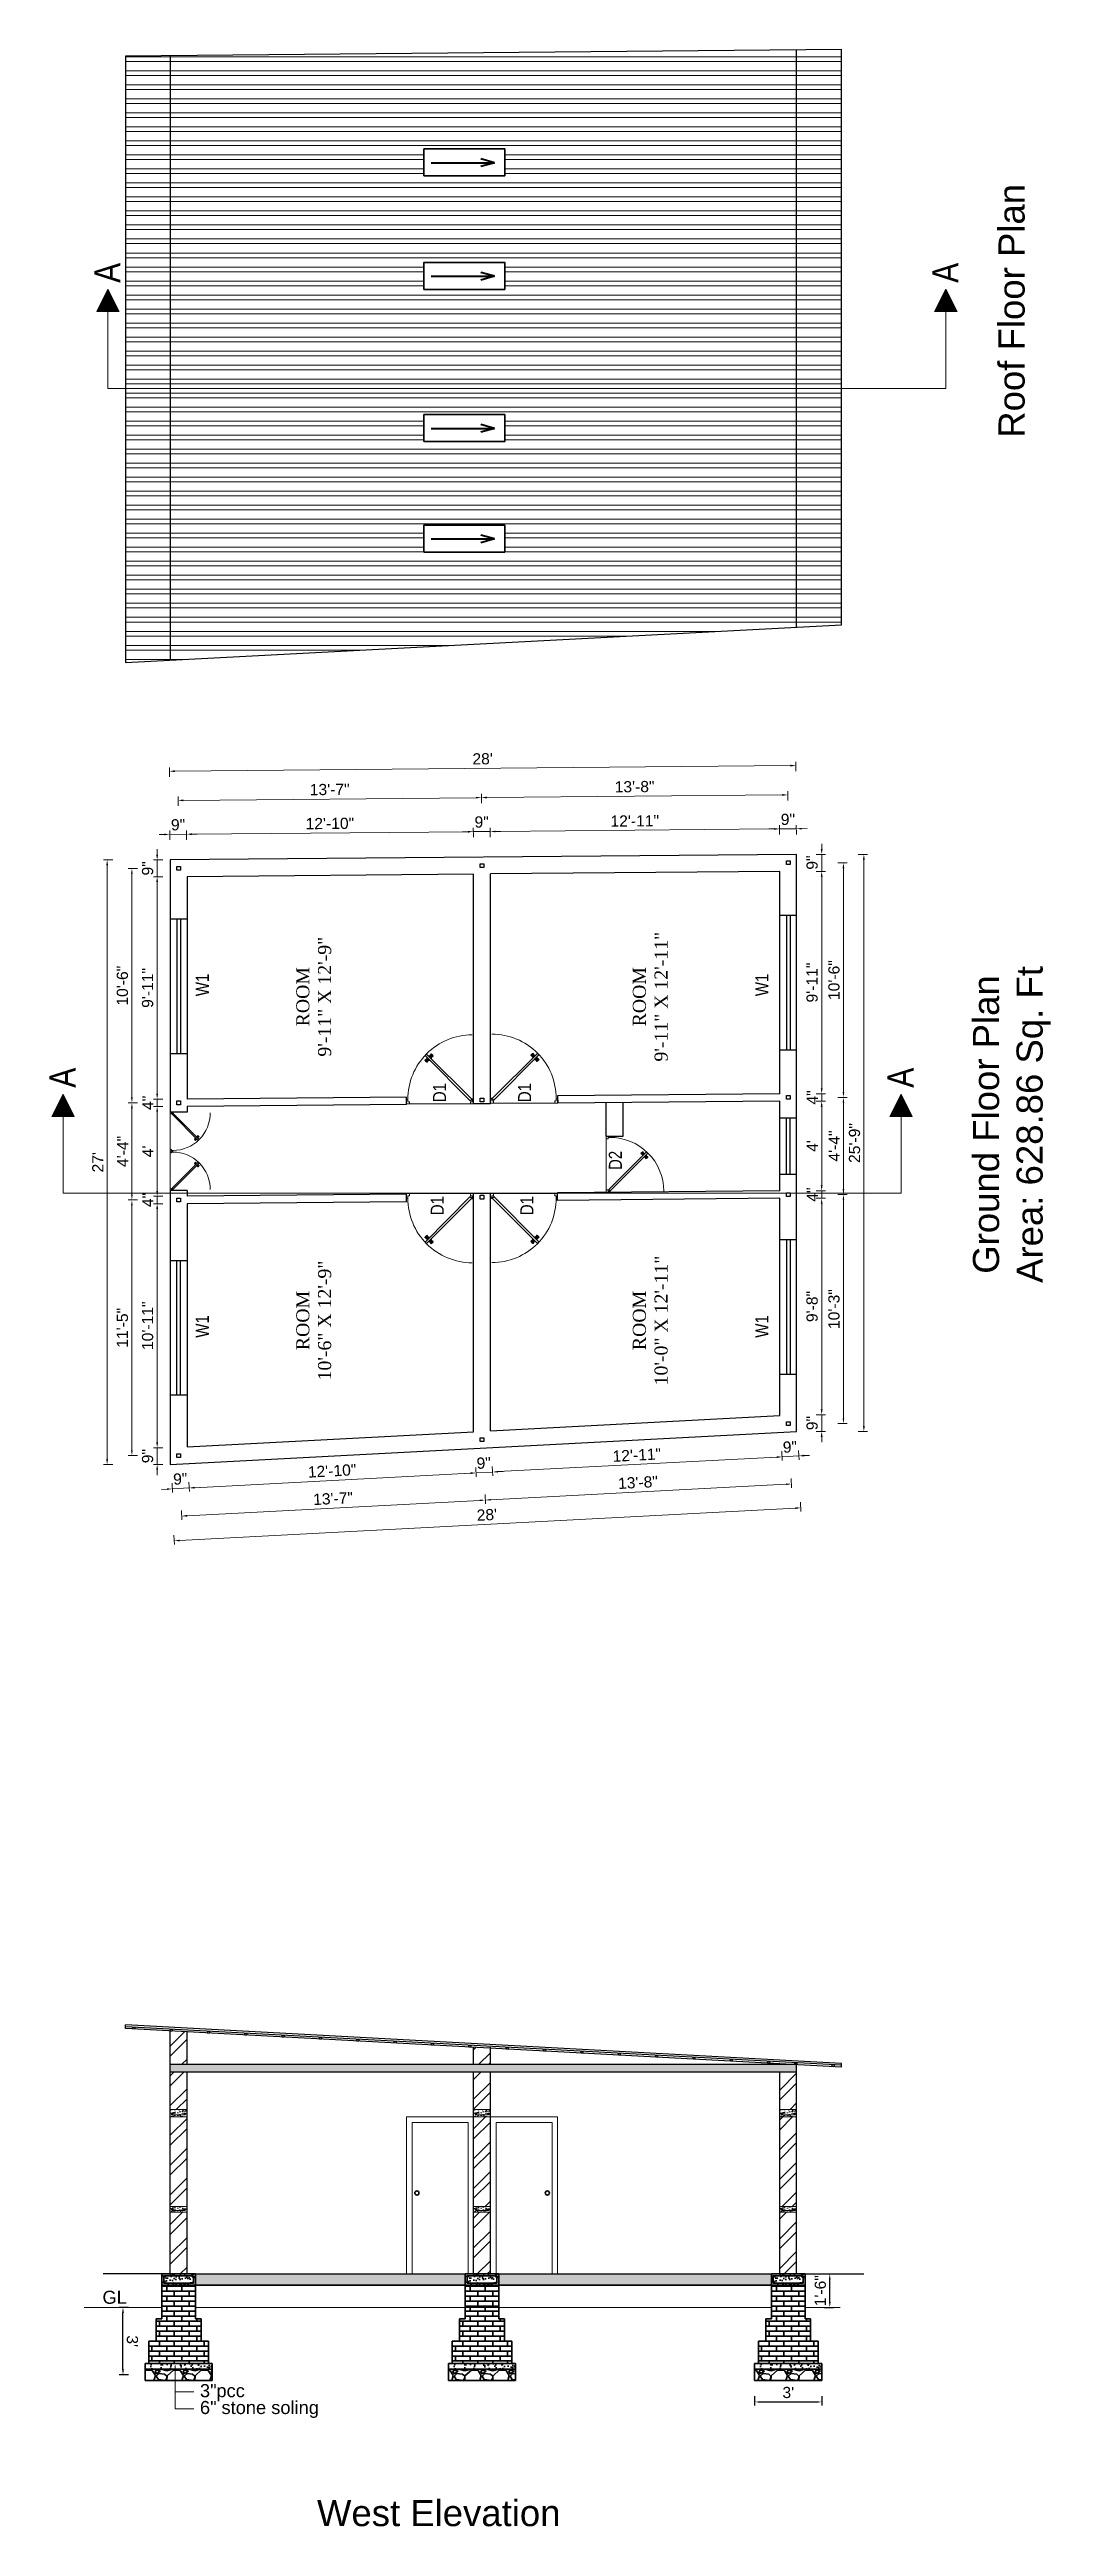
# Model space of a CAD drawing. Header units: inches. Extents: x 380359 to 404964, y -48881 to -44155.
# Drawn here: x 404428 to 404964, y -47049 to -45723 of the extents above; entities that cross this region are included whole.
import ezdxf

# ---------------------------------------------------------------- set-up
doc = ezdxf.new("R2010")
doc.units = ezdxf.units.IN
doc.header["$LTSCALE"] = 2
doc.header["$MEASUREMENT"] = 0
doc.header["$PDMODE"] = 34
doc.layers.get('0').update_dxf_attribs({"linetype": 'CONTINUOUS'})
doc.layers.get('DEFPOINTS').update_dxf_attribs({"color": 141, "linetype": 'CONTINUOUS'})
for name, color, linetype, lineweight in [('DIM_LINE', 173, 'CONTINUOUS', 20), ('door', 20, 'CONTINUOUS', 35), ('DOOR & WIN', 1, 'CONTINUOUS', 25), ('PUERTAS', 7, 'CONTINUOUS', 9), ('steps', 253, 'CONTINUOUS', 20), ('WALL - A', 1, 'CONTINUOUS', 40)]:
    doc.layers.add(name, color=color, linetype=linetype, lineweight=lineweight)
doc.styles.add('Lettring Text', font='arial.ttf')
doc.styles.get("Standard").update_dxf_attribs({"font": 'ARIALN.TTF'})
doc.dimstyles.new('Copy of Standard', dxfattribs={"dimtxt": 6, "dimasz": 2.875, "dimexe": 2, "dimexo": 4, "dimgap": 2, "dimtad": 1, "dimdec": 0, "dimrnd": 1, "dimzin": 0, "dimdsep": 46, "dimlunit": 4, "dimtxsty": 'Lettring Text', "dimcen": 0.1, "dimclrd": 7, "dimclre": 7, "dimclrt": 7, "dimazin": 0, "dimtfac": 0.645, "dimtdec": 0, "dimtmove": 1, "dimatfit": 0, "dimfxl": 3, "dimfxlon": 1, "dimtfillclr": 256, "dimtolj": 1, "dimtzin": 0, "dimlwd": -1, "dimlwe": -1, "dimarcsym": 2})
pattern_1 = [(180, (358849.664, -442104.241), (-5e-16, -7.5), []), (180, (358847.164, -442101.741), (-5e-16, -7.5), [])]
pattern_2 = [(228.0127875, (43451.7862, -16182.5382), (-120, -135), [2.01804, -199.7863207]), (184.96974073, (43450.4362, -16184.0382), (180, 15), [3.46302, -342.8388714]), (132.51044708, (43446.9862, -16184.3382), (150, -165), [2.44182, -241.74048894]), (267.273689, (43441.1362, -16188.0882), (15, 300), [3.15357, -312.2033706]), (292.83365418, (43440.9862, -16191.2382), (-75, 180), [3.092325, -306.1405969]), (357.273689, (43442.1862, -16194.0882), (-300, 15), [3.15357, -312.2033706]), (37.69424047, (43445.3362, -16194.23817), (-195, -150), [4.170435, -412.87272823]), (72.25532837, (43448.6362, -16191.68817), (105, 330), [3.93732, -389.79482245]), (121.42956562, (43449.8362, -16187.9382), (-120, 195), [3.16425, -313.26109665]), (175.2363583, (43448.1862, -16185.2382), (165, -15), [3.61248, -177.0114387]), (222.3974378, (43444.5862, -16184.93817), (-180, -165), [4.67172, -462.5006251]), (138.81407483, (43455.9862, -16188.2382), (-105, 90), [1.594515, -157.8576722]), (171.4692344, (43454.7862, -16187.1882), (195, -30), [3.033555, -300.32267124]), (225, (43451.786, -16186.738), (-2e-15, -15), [2.121315, -19.09188844]), (203.1985905, (43450.7362, -16184.9382), (75, 30), [1.14237, -113.0942266]), (291.8014095, (43449.6862, -16185.3882), (-15, 45), [1.615545, -79.1619271]), (30.9637565, (43450.2862, -16186.8882), (45, 30), [2.623935, -84.8403434]), (161.5650512, (43452.536, -16185.538), (30, -15), [1.897365, -45.5367999]), (16.38954033, (43440.9862, -16185.3882), (150, 45), [2.658, -263.1426772]), (70.34617594, (43443.5362, -16184.6382), (-60, -165), [2.229915, -220.7611162]), (293.1985905, (43452.5362, -16182.5382), (-30, 75), [2.284725, -111.9518716]), (343.61045967, (43453.4362, -16184.6382), (-150, 45), [2.658, -263.1426772]), (339.4439548, (43440.9862, -16194.6882), (-75, 30), [2.5632, -125.5968562]), (294.77514057, (43443.3862, -16195.5882), (-75, 165), [2.14767, -212.61964595]), (66.8014095, (43452.6862, -16197.5382), (30, 75), [2.284725, -111.9518716]), (17.35402464, (43453.5862, -16195.4382), (-195, -60), [2.514465, -248.9313542]), (69.4439548, (43445.3362, -16197.5382), (-30, -75), [1.2816, -126.8784562]), (101.3099325, (43451.7862, -16197.5382), (-15, 60), [0.76485, -75.7204427]), (165.9637565, (43451.6362, -16196.788), (45, -15), [3.092325, -58.7542594]), (186.00900596, (43448.6362, -16196.0382), (150, 15), [2.86575, -283.7088476]), (303.6900675, (43450.2862, -16188.238), (-15, 30), [2.16333, -51.91993913]), (353.15722659, (43451.4862, -16190.0382), (255, -30), [3.77691, -373.91343936]), (60.9453959, (43455.2362, -16190.4882), (-60, -105), [1.54434, -152.8901121]), (90, (43455.986, -16189.138), (-15, 15), [0.9, -14.1]), (120.25643716, (43448.3362, -16195.5882), (60, -105), [2.08386, -206.30279984]), (48.0127875, (43447.2862, -16193.7882), (120, 135), [4.03608, -197.7682807]), (0, (43449.986, -16190.788), (15, 15), [3.9, -11.1]), (325.30484647, (43453.8862, -16190.7882), (150, -105), [2.37171, -234.7991145]), (254.0546041, (43455.8362, -16192.1382), (-15, -60), [2.18403, -107.01761834]), (207.64597536, (43455.2362, -16194.2382), (-285, -150), [3.555975, -352.04211273]), (175.42607874, (43452.0862, -16195.8882), (-195, 15), [3.761985, -372.4361011])]
pattern_3 = [(50, (340169.1534, 69598.8166), (5.73808146, -0.50201708), [0.6, -6.6]), (355, (340169.1534, 69598.8166), (-1.11001067, 6.01753707), [0.48, -5.28]), (100.4514, (340169.6315, 69598.775), (4.62807505, 5.51551634), [0.50992152, -5.6091369]), (46.1842, (340169.1534, 69600.4166), (8.5379284, -1.3241521), [0.9, -9.9]), (96.6356, (340169.865, 69600.306), (7.47730164, 7.79294297), [0.7648823, -8.413704]), (351.1842, (340169.153, 69600.417), (7.47729556, 7.7929488), [0.72, -7.92]), (21, (340169.9534, 69600.0166), (4.77525642, -3.22095113), [0.6, -6.6]), (326, (340169.9534, 69600.0166), (1.94652266, 5.80120036), [0.48, -5.28]), (71.4514, (340170.3513, 69599.748), (6.72178103, 2.58024397), [0.50992152, -5.6091369]), (37.5, (340169.1534, 69598.8166), (0.097278843, 2.66315083), [0, -5.216, 0, -5.36, 0, -5.3]), (7.5, (340169.1534, 69598.8166), (2.1045563, 3.155293695), [0, -3.056, 0, -5.096, 0, -2.02]), (327.5, (340167.3694, 69598.8166), (4.27057949, -0.180438974), [0, -2, 0, -6.24, 0, -8.28]), (317.5, (340166.5694, 69598.8166), (4.66548935, 0.80083986), [0, -2.6, 0, -4.144, 0, -5.88])]
pattern_4 = [(50, (340495.689, 69598.8166), (5.73808146, -0.50201708), [0.6, -6.6]), (355, (340495.689, 69598.8166), (-1.11001067, 6.01753707), [0.48, -5.28]), (100.4514, (340496.167, 69598.775), (4.62807505, 5.51551634), [0.50992152, -5.6091369]), (46.1842, (340495.689, 69600.4166), (8.5379284, -1.3241521), [0.9, -9.9]), (96.6356, (340496.4006, 69600.306), (7.47730164, 7.79294297), [0.7648823, -8.413704]), (351.1842, (340495.689, 69600.417), (7.47729556, 7.7929488), [0.72, -7.92]), (21, (340496.489, 69600.0166), (4.77525642, -3.22095113), [0.6, -6.6]), (326, (340496.489, 69600.0166), (1.94652266, 5.80120036), [0.48, -5.28]), (71.4514, (340496.887, 69599.748), (6.72178103, 2.58024397), [0.50992152, -5.6091369]), (37.5, (340495.689, 69598.8166), (0.097278843, 2.66315083), [0, -5.216, 0, -5.36, 0, -5.3]), (7.5, (340495.689, 69598.8166), (2.1045563, 3.155293695), [0, -3.056, 0, -5.096, 0, -2.02]), (327.5, (340493.905, 69598.8166), (4.27057949, -0.180438974), [0, -2, 0, -6.24, 0, -8.28]), (317.5, (340493.105, 69598.8166), (4.66548935, 0.80083986), [0, -2.6, 0, -4.144, 0, -5.88])]
pattern_5 = [(50, (340331.689, 69598.8166), (5.73808146, -0.50201708), [0.6, -6.6]), (355, (340331.689, 69598.8166), (-1.11001067, 6.01753707), [0.48, -5.28]), (100.4514, (340332.167, 69598.775), (4.62807505, 5.51551634), [0.50992152, -5.6091369]), (46.1842, (340331.689, 69600.4166), (8.5379284, -1.3241521), [0.9, -9.9]), (96.6356, (340332.4006, 69600.306), (7.47730164, 7.79294297), [0.7648823, -8.413704]), (351.1842, (340331.689, 69600.417), (7.47729556, 7.7929488), [0.72, -7.92]), (21, (340332.489, 69600.0166), (4.77525642, -3.22095113), [0.6, -6.6]), (326, (340332.489, 69600.0166), (1.94652266, 5.80120036), [0.48, -5.28]), (71.4514, (340332.887, 69599.748), (6.72178103, 2.58024397), [0.50992152, -5.6091369]), (37.5, (340331.689, 69598.8166), (0.097278843, 2.66315083), [0, -5.216, 0, -5.36, 0, -5.3]), (7.5, (340331.689, 69598.8166), (2.1045563, 3.155293695), [0, -3.056, 0, -5.096, 0, -2.02]), (327.5, (340329.905, 69598.8166), (4.27057949, -0.180438974), [0, -2, 0, -6.24, 0, -8.28]), (317.5, (340329.105, 69598.8166), (4.66548935, 0.80083986), [0, -2.6, 0, -4.144, 0, -5.88])]
pattern_6 = [(50, (0, 0), (5.73808146, -0.50201708), [0.6, -6.6]), (355, (0, 0), (-1.11001067, 6.01753707), [0.48, -5.28]), (100.4514445, (0.478, -0.042), (4.628070774, 5.51551993), [0.50992154, -5.6091369]), (46.1842, (0, 1.6), (8.53793065, -1.32415425), [0.9, -9.9]), (96.6356355, (0.7115, 1.49), (7.47729557, 7.7929488), [0.76488274, -8.41371008]), (351.184164, (0, 1.6), (7.47729556, 7.7929488), [0.72, -7.92]), (21, (0.8, 1.2), (4.775256417, -3.220951125), [0.6, -6.6]), (326, (0.8, 1.2), (1.946522655, 5.80120036), [0.48, -5.28]), (71.4514447, (1.198, 0.9316), (6.721779014, 2.58024922), [0.50992152, -5.6091369]), (37.5, (0, 0), (0.097278843, 2.663150831), [0, -5.216, 0, -5.36, 0, -5.3]), (7.5, (0, 0), (2.1045563, 3.155293695), [0, -3.056, 0, -5.096, 0, -2.02]), (327.5, (-1.784, 0), (4.270579489, -0.180438974), [0, -2, 0, -6.24, 0, -8.28]), (317.5, (-2.584, 0), (4.665489355, 0.80083986), [0, -2.6, 0, -4.144, 0, -5.88])]

msp = doc.modelspace()

# ---------------------------------------------------------------- texts
at = {"color": 7, "linetype": 'ByBlock', "lineweight": 5, "char_height": 14, "rotation": 90}
for s, insert, width, attachment_point in [('{\\fArial CE|b0|i0|c0|p34;Roof\\fArial CE|b0|i0|c238|p34; Floor Plan}', (404943.6, -45862.7), 235.547, 5), ('A', (404452.2, -45837), 26.58, 3), ('A', (404901, -45837), 26.58, 3), ('{\\fArial CE|b0|i0|c238|p34;Ground Floor Plan\\PArea: \\fArial CE|b0|i0|c0|p34;628.86\\fArial CE|b0|i0|c238|p34; Sq. Ft}', (404943.6, -46298.2), 235.547, 5), ('A', (404428.2, -46267.8), 26.58, 3), ('A', (404877, -46267.8), 26.58, 3)]:
    msp.add_mtext(s, dxfattribs=dict(at, insert=insert, width=width, attachment_point=attachment_point))
at = {"color": 7, "linetype": 'ByBlock', "lineweight": 5}
for s, insert, char_height, width, attachment_point in [('{\\fArial CE|b0|i0|c0|p34;GL}', (404456.6, -46922.4), 7, 174.101, 1), ("{\\fArial CE|b0|i0|c238|p34;3'}'{\\fArial CE|b0|i0|c238|p34;pcc}", (404508.8, -46972.4), 7, 174.101, 1), ("{\\fArial CE|b0|i0|c0|p34;6\\fArial CE|b0|i0|c238|p34;'}'{\\fArial CE|b0|i0|c238|p34; \\fArial CE|b0|i0|c0|p34;stone\\fArial CE|b0|i0|c238|p34; soling}", (404508.8, -46981.4), 7, 174.101, 1), ('{\\fArial CE|b0|i0|c0|p34;West Elevation}', (404636.7, -47041.5), 14, 235.547, 5)]:
    msp.add_mtext(s, dxfattribs=dict(at, insert=insert, char_height=char_height, width=width, attachment_point=attachment_point))
at = {"layer": 'steps', "color": 7, "ltscale": 0.3, "char_height": 7, "rotation": 90}
for s, insert, width, attachment_point in [('{\\fTimes New Roman|b0|i0|c0|p18;ROOM\\P9\'-11" X 12\'-9"}', (404560.4, -46229.8), 67.662, 2), ('{\\fTimes New Roman|b0|i0|c0|p18;ROOM\\P9\'-11" X 12\'-11"}', (404759.4, -46229.8), 67.662, 8), ('W1', (404513.6, -46223.5), 18.621, 8), ('W1', (404806.3, -46223.5), 18.621, 2), ('{\\fTimes New Roman|b0|i0|c0|p18;ROOM\\P10\'-6" X 12\'-9"}', (404560.4, -46403.1), 67.662, 2), ('{\\fTimes New Roman|b0|i0|c0|p18;ROOM\\P10\'-0" X 12\'-11"}', (404759.4, -46403.1), 67.662, 8), ('W1', (404513.6, -46406.3), 18.621, 8), ('W1', (404806.3, -46406.3), 18.621, 2)]:
    msp.add_mtext(s, dxfattribs=dict(at, insert=insert, width=width, attachment_point=attachment_point))
for s, insert, attachment_point in [('{\\W1;D1}', (404640.6, -46281.1), 8), ('{\\W1;D1}', (404679.2, -46281.1), 2), ('D2', (404727.8, -46317.4), 2), ('{\\W1;D1}', (404639.4, -46341.6), 8), ('{\\W1;D1}', (404680.4, -46341.6), 2)]:
    msp.add_mtext_dynamic_manual_height_columns(s, width=18.621, gutter_width=40, heights=[0], dxfattribs=dict(at, insert=insert, attachment_point=attachment_point))

# ---------------------------------------------------------------- blocks, each defined once
blk = doc.blocks.new('2ft6in')
at = {"layer": 'PUERTAS', "color": 2}
for p, q in [((0.8, 2.1), (21, 22.3)), ((21.7, 21.6), (1.5, 1.4)), ((18.3, 21.8), (18.3, 21.8)), ((21.7, 21.6), (21, 22.3)), ((21.2, 18.9), (21.2, 18.9)), ((0, 2), (0, 0)), ((0.6, 2), (0, 2)), ((1.3, 0), (0, 0)), ((0.6, 1.3), (0.6, 2)), ((0.7, 1.3), (0.6, 1.3)), ((0.7, 1.3), (0.7, 2)), ((0.7, 1), (0.7, 1.3)), ((1.3, 1), (0.7, 1)), ((1.4, 1.6), (0.8, 2.1)), ((1.3, 1.5), (0.8, 2.1)), ((1.4, 1.6), (1.3, 1.5)), ((1.5, 1.4), (1.3, 1.5)), ((1.3, 0), (1.3, 1)), ((28.7, 0), (28.7, 1)), ((28.7, 1), (29.3, 1)), ((28.7, 0), (30, 0)), ((29.3, 1), (29.3, 2)), ((29.3, 2), (30, 2)), ((30, 0), (30, 2))]:
    blk.add_line(p, q, dxfattribs=at)
at = {"layer": 'PUERTAS', "color": 8}
for p, q in [((18.8, 20.8), (18, 21.4)), ((18.9, 20.8), (18.1, 21.5)), ((19, 20.9), (18.2, 21.6)), ((18.4, 21.9), (18.3, 21.8)), ((19.1, 21), (18.3, 21.7)), ((18.4, 21.9), (18.6, 22)), ((18.6, 22), (18.6, 22)), ((19.3, 21.3), (18.6, 22)), ((19.4, 21.4), (18.8, 22.1)), ((19.6, 21.5), (18.9, 22.3)), ((19.5, 21.5), (18.9, 22.3)), ((18.9, 20.3), (19.2, 20.7)), ((19.1, 20.8), (19, 20.9)), ((19.2, 20.9), (19.1, 21)), ((19.1, 20.8), (19.1, 20.9)), ((19.1, 20.4), (19.3, 20.8)), ((19.3, 20.9), (19.2, 21)), ((19.4, 21.1), (19.3, 21.2)), ((19.3, 20.6), (19.3, 20.8)), ((19.5, 21.2), (19.4, 21.3)), ((19.5, 21.2), (19.4, 21.3)), ((19.5, 21.1), (19.4, 21.2)), ((19.4, 20.8), (19.4, 20.9)), ((19.6, 20.9), (19.4, 20.9)), ((19.7, 21.1), (19.5, 21)), ((20.1, 21.4), (19.6, 21.1)), ((19.9, 21.2), (19.6, 21.1)), ((19.7, 19.5), (20.1, 19.8)), ((19.9, 19.7), (20.2, 19.8)), ((20.1, 19.9), (20.3, 19.9)), ((20.2, 20), (20.3, 20)), ((20.2, 19.7), (20.3, 19.6)), ((20.2, 19.7), (20.3, 19.6)), ((20.2, 19.4), (20.9, 18.7)), ((20.2, 19.4), (20.8, 18.6)), ((20.3, 20.1), (20.4, 20)), ((20.3, 19.8), (20.4, 19.7)), ((20.3, 19.5), (21, 18.8)), ((20.5, 20.3), (20.4, 20.1)), ((20.4, 19.8), (20.4, 19.7)), ((20.7, 20.5), (20.5, 20.2)), ((20.5, 20), (20.6, 19.9)), ((20.5, 19.6), (21.1, 18.9)), ((20.8, 20.6), (20.6, 20.2)), ((20.6, 20.1), (20.7, 20)), ((20.6, 20.1), (20.7, 20)), ((20.6, 20), (20.7, 20)), ((20.7, 19.9), (21.4, 19.2)), ((20.8, 20), (21.6, 19.3)), ((20.9, 20.1), (21.7, 19.5)), ((21, 20.1), (21.7, 19.5)), ((21.3, 19), (21.2, 18.9)), ((21.3, 19), (21.4, 19.1)), ((21.4, 19.2), (21.4, 19.1)), ((0, 0), (30, 0))]:
    blk.add_line(p, q, dxfattribs=at)
at = {"layer": 'PUERTAS', "color": 1}
for p, q in [((18.1, 21.5), (18.5, 21.9)), ((18.1, 21.4), (18.5, 21.9)), ((18.1, 21.5), (18.1, 21.5)), ((18.7, 20.8), (18.1, 21.3)), ((18.9, 22.3), (18.5, 21.9)), ((18.8, 22.2), (18.5, 21.9)), ((18.8, 22.2), (18.8, 22.2)), ((18.8, 20.8), (19.2, 21.2)), ((18.8, 20.2), (19.1, 20.6)), ((18.9, 20.1), (18.8, 20.1)), ((18.9, 20.9), (18.9, 20.9)), ((19.5, 21.6), (19, 22.3)), ((19, 20.9), (19.2, 21.1)), ((19.1, 20.8), (19, 20.9)), ((19.1, 20.8), (19.3, 21)), ((19.1, 20.7), (19.1, 20.7)), ((19.1, 20.6), (19.1, 20.6)), ((19.5, 21.5), (19.2, 21.2)), ((19.5, 21.3), (19.2, 21.1)), ((19.5, 21.2), (19.3, 21)), ((19.4, 21.4), (19.5, 21.4)), ((19.5, 21.2), (19.4, 21.3)), ((19.5, 19.4), (19.5, 19.4)), ((19.6, 21.2), (19.6, 21.2)), ((19.6, 19.4), (20, 19.7)), ((20.1, 21.5), (19.7, 21.2)), ((19.7, 21.2), (19.7, 21.2)), ((20, 19.7), (20, 19.7)), ((20.1, 19.7), (20.1, 19.7)), ((20.2, 21.5), (20.2, 21.5)), ((20.2, 19.7), (20.4, 19.9)), ((20.2, 19.4), (20.6, 19.8)), ((20.2, 19.7), (20.3, 19.6)), ((20.2, 19.3), (20.8, 18.6)), ((20.3, 19.6), (20.5, 19.8)), ((20.3, 19.5), (20.3, 19.5)), ((20.6, 20.1), (20.4, 19.9)), ((20.7, 20), (20.5, 19.8)), ((20.7, 20.2), (20.6, 20.2)), ((20.9, 20.1), (20.6, 19.8)), ((20.6, 20.1), (20.7, 20)), ((20.9, 20.7), (20.7, 20.3)), ((20.7, 20.3), (20.7, 20.3)), ((20.8, 20), (20.8, 20)), ((20.9, 20.8), (20.9, 20.8)), ((20.9, 18.6), (21.3, 19.1)), ((20.9, 18.7), (21.3, 19)), ((20.9, 18.7), (20.9, 18.7)), ((21, 20.1), (21.7, 19.6)), ((21.7, 19.5), (21.3, 19.1)), ((21.7, 19.4), (21.3, 19)), ((21.6, 19.4), (21.7, 19.4))]:
    blk.add_line(p, q, dxfattribs=at)
at = {"layer": 'PUERTAS', "color": 2}
for radius in [0.129, 0.0627]:
    blk.add_circle((0.7, 2.1), radius, dxfattribs=at)
at = {"layer": 'PUERTAS', "color": 8}
blk.add_arc((0.7, 2.1), 28.7, 359.7285, 90.0333, dxfattribs=at)
at = {"layer": 'PUERTAS', "color": 1}
for centre, start, end in [((18.8, 20.8), 231.0764, 315), ((18.9, 20.2), 135, 225), ((18.9, 22.2), 38.9236, 135), ((19, 20.9), 225, 315), ((19.2, 20.7), 135, 219.7428), ((19.1, 20.6), 315, 39.7428), ((19.5, 21.6), 315, 38.9236), ((19.4, 21.4), 315, 45), ((19.6, 21.2), 50.2572, 135), ((19.6, 19.5), 225, 315), ((19.7, 21.3), 230.2572, 315), ((20.1, 19.6), 50.2572, 135), ((20.2, 21.4), 45, 135), ((20.2, 19.7), 230.2572, 315), ((20.3, 19.4), 135, 218.9236), ((20.4, 19.5), 135, 225), ((20.7, 20.3), 135, 219.7428), ((20.6, 20.2), 315, 39.7428), ((20.8, 20), 45, 135), ((20.8, 18.7), 218.9236, 315), ((20.9, 20.7), 315, 45), ((21, 20.1), 51.0764, 135), ((21.7, 19.5), 315, 51.0764)]:
    blk.add_arc(centre, 0.0667, start, end, dxfattribs=at)
blk = doc.blocks.new('*U224')
at = {"color": 3, "xscale": -1}
blk.add_blockref('2ft6in', (42, 0), dxfattribs=at)
blk = doc.blocks.new('MAIN DLOOR')
at = {"layer": 'door', "color": 3, "yscale": 0.7999999999374268, "zscale": 0.7999999998966563, "rotation": 180}
for p, xscale in [((11264.7, 306.6), 0.7999999999592546), ((11245.5, 306.6), -0.7999999999592546)]:
    blk.add_blockref('*U224', p, dxfattribs=dict(at, xscale=xscale))
blk = doc.blocks.new('*U234')
at = {"color": 3}
blk.add_blockref('2ft6in', (0, 0), dxfattribs=at)
blk = doc.blocks.new('3ft')
at = {"layer": 'PUERTAS', "color": 6}
for p, q in [((1, 2.5), (25.2, 26.7)), ((26, 25.9), (25.2, 26.7)), ((26, 25.9), (1.8, 1.6)), ((0, 2.4), (0, 0)), ((0.7, 2.4), (0, 2.4)), ((1.6, 0), (0, 0)), ((0.7, 1.5), (0.7, 2.4)), ((0.8, 1.5), (0.7, 1.5)), ((0.8, 1.5), (0.8, 2.4)), ((0.8, 1.2), (0.8, 1.5)), ((1.6, 1.2), (0.8, 1.2)), ((1.6, 1.8), (0.9, 2.5)), ((1.6, 1.9), (1, 2.5)), ((1.6, 1.9), (1.6, 1.8)), ((1.8, 1.6), (1.6, 1.8)), ((1.6, 0), (1.6, 1.2)), ((34.4, 0), (34.4, 1.2)), ((34.4, 1.2), (35.2, 1.2)), ((34.4, 0), (36, 0)), ((35.2, 1.2), (35.2, 2.4)), ((35.2, 2.4), (36, 2.4)), ((36, 0), (36, 2.4))]:
    blk.add_line(p, q, dxfattribs=at)
at = {"layer": 'PUERTAS', "color": 1}
for p, q in [((22.6, 26.7), (22.1, 26.3)), ((22.7, 26.7), (22.2, 26.2)), ((22.6, 26.7), (22.6, 26.7)), ((23.4, 25.9), (22.8, 26.7)), ((21.7, 25.8), (22.1, 26.3)), ((21.7, 25.7), (22.2, 26.2)), ((21.7, 25.8), (21.7, 25.8)), ((22.5, 25), (21.7, 25.6)), ((22.6, 25), (23, 25.4)), ((22.6, 24.3), (22.9, 24.7)), ((22.6, 24.1), (22.6, 24.1)), ((22.7, 25.1), (22.7, 25.1)), ((22.8, 25.1), (23.1, 25.3)), ((22.9, 25), (22.8, 25.1)), ((22.9, 24.9), (23.2, 25.2)), ((22.9, 24.8), (22.9, 24.8)), ((22.9, 24.7), (22.9, 24.7)), ((23.4, 25.8), (23, 25.4)), ((23.3, 25.6), (23.1, 25.3)), ((23.5, 25.5), (23.2, 25.2)), ((23.3, 25.7), (23.3, 25.7)), ((23.4, 25.5), (23.3, 25.6)), ((23.4, 23.3), (23.4, 23.3)), ((23.6, 25.5), (23.6, 25.5)), ((23.6, 23.3), (24, 23.6)), ((24.1, 25.8), (23.7, 25.5)), ((23.7, 25.5), (23.7, 25.5)), ((24, 23.6), (24, 23.6)), ((24.1, 23.6), (24.1, 23.6)), ((24.3, 25.8), (24.3, 25.8)), ((24.3, 23.6), (24.5, 23.9)), ((24.3, 23.3), (24.7, 23.7)), ((24.3, 23.6), (24.4, 23.5)), ((24.3, 23.2), (24.9, 22.4)), ((24.4, 23.5), (24.6, 23.8)), ((24.4, 23.4), (24.4, 23.4)), ((24.8, 24.1), (24.5, 23.9)), ((24.9, 24), (24.6, 23.8)), ((25.1, 24.1), (24.7, 23.7)), ((25.1, 24.8), (24.8, 24.4)), ((24.8, 24.4), (24.8, 24.4)), ((24.8, 24.3), (24.8, 24.3)), ((24.8, 24.1), (24.9, 24)), ((25, 24), (25, 24)), ((25, 22.4), (25.5, 22.9)), ((25.1, 25), (25.1, 25)), ((25.1, 22.4), (25.6, 22.8)), ((25.1, 22.4), (25.1, 22.4)), ((25.2, 24.1), (26, 23.5)), ((26, 23.4), (25.5, 22.9)), ((26, 23.3), (25.6, 22.8)), ((26, 23.3), (26, 23.3))]:
    blk.add_line(p, q, dxfattribs=at)
at = {"layer": 'PUERTAS', "color": 8}
for p, q in [((23.3, 25.7), (22.5, 26.6)), ((23.5, 25.8), (22.7, 26.8)), ((23.4, 25.8), (22.7, 26.7)), ((22.6, 24.9), (21.6, 25.7)), ((22.6, 25), (21.7, 25.7)), ((22.7, 25.1), (21.8, 25.9)), ((22.1, 26.3), (22, 26.1)), ((22.9, 25.2), (22, 26.1)), ((22.1, 26.3), (22.3, 26.4)), ((22.3, 26.4), (22.3, 26.4)), ((23.2, 25.5), (22.3, 26.4)), ((22.7, 24.3), (23, 24.8)), ((23, 25), (22.8, 25.1)), ((23, 25), (22.9, 25.2)), ((23, 25), (22.9, 25.1)), ((22.9, 24.5), (23.1, 24.9)), ((23.1, 25.1), (23, 25.2)), ((23.1, 24.8), (23.2, 25)), ((23.3, 25.3), (23.2, 25.4)), ((23.4, 25.4), (23.3, 25.6)), ((23.4, 25.4), (23.3, 25.5)), ((23.4, 25.4), (23.3, 25.5)), ((23.3, 24.9), (23.3, 25.1)), ((23.5, 25.1), (23.3, 25.1)), ((23.6, 25.3), (23.4, 25.2)), ((23.9, 25.5), (23.5, 25.3)), ((24.1, 25.7), (23.6, 25.4)), ((23.6, 23.4), (24.1, 23.7)), ((23.8, 23.6), (24.2, 23.8)), ((24.1, 23.8), (24.3, 23.9)), ((24.2, 24), (24.4, 24)), ((24.2, 23.3), (25, 22.3)), ((24.3, 23.7), (24.4, 23.6)), ((24.3, 23.7), (24.5, 23.6)), ((24.3, 23.6), (24.4, 23.5)), ((24.3, 23.3), (25.1, 22.4)), ((24.4, 24.2), (24.4, 24)), ((24.4, 23.8), (24.5, 23.7)), ((24.4, 23.4), (25.2, 22.5)), ((24.6, 24.3), (24.5, 24.1)), ((24.5, 23.6), (25.4, 22.7)), ((24.8, 24.6), (24.6, 24.2)), ((24.6, 24), (24.7, 23.9)), ((25, 24.8), (24.7, 24.3)), ((24.7, 24.1), (24.8, 23.9)), ((24.7, 24.1), (24.8, 24)), ((24.8, 24.1), (24.9, 24)), ((24.8, 23.8), (25.7, 23)), ((25, 24), (25.9, 23.2)), ((25.1, 24.2), (26.1, 23.4)), ((25.1, 24.1), (26, 23.3)), ((25.6, 22.8), (25.4, 22.7)), ((25.6, 22.8), (25.7, 23)), ((25.7, 23), (25.7, 23)), ((0, 0), (36, 0))]:
    blk.add_line(p, q, dxfattribs=at)
at = {"layer": 'PUERTAS', "color": 2}
for p, q in [((22, 26.1), (22, 26.1)), ((25.4, 22.7), (25.4, 22.7))]:
    blk.add_line(p, q, dxfattribs=at)
at = {"layer": 'PUERTAS', "color": 6}
for radius in [0.155, 0.0752]:
    blk.add_circle((0.8, 2.6), radius, dxfattribs=at)
blk.add_arc((0.8, 2.6), 34.4, 359.7285, 90.0333, dxfattribs=at)
at = {"layer": 'PUERTAS', "color": 1}
for centre, start, end in [((22.7, 26.7), 38.9236, 135), ((22.5, 25), 231.0764, 315), ((22.7, 24.2), 135, 225), ((22.8, 25.1), 225, 315), ((23, 24.9), 135, 219.7428), ((22.9, 24.8), 315, 39.7428), ((23.3, 25.6), 315, 45), ((23.4, 25.9), 315, 38.9236), ((23.5, 23.4), 225, 315), ((23.5, 25.4), 50.2572, 135), ((23.6, 25.5), 230.2572, 315), ((24.1, 23.6), 50.2572, 135), ((24.2, 25.7), 45, 135), ((24.2, 23.7), 230.2572, 315), ((24.3, 23.2), 135, 218.9236), ((24.4, 23.5), 135, 225), ((24.8, 24.3), 135, 219.7428), ((24.7, 24.2), 315, 39.7428), ((24.9, 24), 45, 135), ((25, 22.4), 218.9236, 315), ((25, 24.9), 315, 45), ((25.2, 24.1), 51.0764, 135), ((26, 23.4), 315, 51.0764)]:
    blk.add_arc(centre, 0.08, start, end, dxfattribs=at)
blk = doc.blocks.new('*U222')
at = {"color": 3, "xscale": -1}
blk.add_blockref('3ft', (42, 0), dxfattribs=at)
blk = doc.blocks.new('*D486')
at = {"layer": 'DEFPOINTS', "color": 0, "ltscale": 0.5, "transparency": 16777216}
for p in [(404828.4, -46453.5), (404841.8, -46453.5), (404828.4, -46462.5)]:
    blk.add_point(p, dxfattribs=at)
at = {"layer": 'steps', "color": 7, "ltscale": 0.5, "transparency": 16777216}
for p, q in [((404838.8, -46453.5), (404843.8, -46453.5)), ((404841.8, -46450.7), (404841.8, -46447.8)), ((404841.8, -46462.5), (404841.8, -46453.5)), ((404838.8, -46462.5), (404843.8, -46462.5)), ((404841.8, -46465.4), (404841.8, -46468.3))]:
    blk.add_line(p, q, dxfattribs=at)
for points in [[(404841.3, -46450.7), (404842.3, -46450.7), (404841.8, -46453.5)], [(404841.3, -46465.4), (404842.3, -46465.4), (404841.8, -46462.5)]]:
    blk.add_solid(points, dxfattribs=at)
at = {"layer": 'steps', "color": 7, "ltscale": 0.5, "transparency": 16777216, "insert": (404836.7, -46458), "char_height": 6, "attachment_point": 5, "rotation": 90, "style": 'Lettring Text'}
blk.add_mtext('\\A1;9"', dxfattribs=at)
blk = doc.blocks.new('*D487')
at = {"layer": 'DEFPOINTS', "color": 0, "ltscale": 0.5, "transparency": 16777216}
for p in [(404819.4, -46337.7), (404841.8, -46337.7), (404828.4, -46453.5)]:
    blk.add_point(p, dxfattribs=at)
at = {"layer": 'steps', "color": 7, "ltscale": 0.5, "transparency": 16777216}
for p, q in [((404838.8, -46337.7), (404843.8, -46337.7)), ((404841.8, -46450.7), (404841.8, -46340.6)), ((404838.8, -46453.5), (404843.8, -46453.5))]:
    blk.add_line(p, q, dxfattribs=at)
for points in [[(404841.3, -46340.6), (404842.3, -46340.6), (404841.8, -46337.7)], [(404841.3, -46450.7), (404842.3, -46450.7), (404841.8, -46453.5)]]:
    blk.add_solid(points, dxfattribs=at)
at = {"layer": 'steps', "color": 7, "ltscale": 0.5, "transparency": 16777216, "insert": (404836.7, -46395.6), "char_height": 6, "attachment_point": 5, "rotation": 90, "style": 'Lettring Text'}
blk.add_mtext('\\A1;9\'-8"', dxfattribs=at)
blk = doc.blocks.new('*D488')
at = {"layer": 'DEFPOINTS', "color": 0, "ltscale": 0.5, "transparency": 16777216}
for p in [(404819.4, -46333.7), (404841.8, -46333.7), (404819.4, -46337.7)]:
    blk.add_point(p, dxfattribs=at)
at = {"layer": 'steps', "color": 7, "ltscale": 0.5, "transparency": 16777216}
for p, q in [((404838.8, -46333.7), (404843.8, -46333.7)), ((404841.8, -46330.8), (404841.8, -46327.9)), ((404841.8, -46337.7), (404841.8, -46333.7)), ((404838.8, -46337.7), (404843.8, -46337.7)), ((404841.8, -46340.6), (404841.8, -46343.4))]:
    blk.add_line(p, q, dxfattribs=at)
for points in [[(404841.3, -46330.8), (404842.3, -46330.8), (404841.8, -46333.7)], [(404841.3, -46340.6), (404842.3, -46340.6), (404841.8, -46337.7)]]:
    blk.add_solid(points, dxfattribs=at)
at = {"layer": 'steps', "color": 7, "ltscale": 0.5, "transparency": 16777216, "insert": (404836.8, -46335.7), "char_height": 6, "attachment_point": 5, "rotation": 90, "style": 'Lettring Text'}
blk.add_mtext('\\A1;4"', dxfattribs=at)
blk = doc.blocks.new('*D489')
at = {"layer": 'DEFPOINTS', "color": 0, "ltscale": 0.5, "transparency": 16777216}
for p in [(404819.4, -46285.7), (404841.8, -46285.7), (404819.4, -46333.7)]:
    blk.add_point(p, dxfattribs=at)
at = {"layer": 'steps', "color": 7, "ltscale": 0.5, "transparency": 16777216}
for p, q in [((404838.8, -46285.7), (404843.8, -46285.7)), ((404841.8, -46330.8), (404841.8, -46288.6)), ((404838.8, -46333.7), (404843.8, -46333.7))]:
    blk.add_line(p, q, dxfattribs=at)
for points in [[(404841.3, -46288.6), (404842.3, -46288.6), (404841.8, -46285.7)], [(404841.3, -46330.8), (404842.3, -46330.8), (404841.8, -46333.7)]]:
    blk.add_solid(points, dxfattribs=at)
at = {"layer": 'steps', "color": 7, "ltscale": 0.5, "transparency": 16777216, "insert": (404836.8, -46309.7), "char_height": 6, "attachment_point": 5, "rotation": 90, "style": 'Lettring Text'}
blk.add_mtext("\\A1;4'", dxfattribs=at)
blk = doc.blocks.new('*D490')
at = {"layer": 'DEFPOINTS', "color": 0, "ltscale": 0.5, "transparency": 16777216}
for p in [(404819.4, -46281.7), (404819.4, -46285.7), (404841.8, -46281.7)]:
    blk.add_point(p, dxfattribs=at)
at = {"layer": 'steps', "color": 7, "ltscale": 0.5, "transparency": 16777216}
for p, q in [((404841.8, -46278.8), (404841.8, -46275.9)), ((404838.8, -46281.7), (404843.8, -46281.7)), ((404838.8, -46285.7), (404843.8, -46285.7)), ((404841.8, -46285.7), (404841.8, -46281.7)), ((404841.8, -46288.6), (404841.8, -46291.4))]:
    blk.add_line(p, q, dxfattribs=at)
for points in [[(404841.3, -46278.8), (404842.3, -46278.8), (404841.8, -46281.7)], [(404841.3, -46288.6), (404842.3, -46288.6), (404841.8, -46285.7)]]:
    blk.add_solid(points, dxfattribs=at)
at = {"layer": 'steps', "color": 7, "ltscale": 0.5, "transparency": 16777216, "insert": (404836.8, -46283.7), "char_height": 6, "attachment_point": 5, "rotation": 90, "style": 'Lettring Text'}
blk.add_mtext('\\A1;4"', dxfattribs=at)
blk = doc.blocks.new('*D491')
at = {"layer": 'DEFPOINTS', "color": 0, "ltscale": 0.5, "transparency": 16777216}
for p in [(404819.4, -46162.7), (404841.8, -46162.7), (404819.4, -46281.7)]:
    blk.add_point(p, dxfattribs=at)
at = {"layer": 'steps', "color": 7, "ltscale": 0.5, "transparency": 16777216}
for p, q in [((404838.8, -46162.7), (404843.8, -46162.7)), ((404841.8, -46278.8), (404841.8, -46165.6)), ((404838.8, -46281.7), (404843.8, -46281.7))]:
    blk.add_line(p, q, dxfattribs=at)
for points in [[(404841.3, -46165.6), (404842.3, -46165.6), (404841.8, -46162.7)], [(404841.3, -46278.8), (404842.3, -46278.8), (404841.8, -46281.7)]]:
    blk.add_solid(points, dxfattribs=at)
at = {"layer": 'steps', "color": 7, "ltscale": 0.5, "transparency": 16777216, "insert": (404836.7, -46222.2), "char_height": 6, "attachment_point": 5, "rotation": 90, "style": 'Lettring Text'}
blk.add_mtext('\\A1;9\'-11"', dxfattribs=at)
blk = doc.blocks.new('*D492')
at = {"layer": 'DEFPOINTS', "color": 0, "ltscale": 0.5, "transparency": 16777216}
for p in [(404828.4, -46153.6), (404841.8, -46153.6), (404819.4, -46162.7)]:
    blk.add_point(p, dxfattribs=at)
at = {"layer": 'steps', "color": 7, "ltscale": 0.5, "transparency": 16777216}
for p, q in [((404841.8, -46150.7), (404841.8, -46147.9)), ((404838.8, -46153.6), (404843.8, -46153.6)), ((404841.8, -46162.7), (404841.8, -46153.6)), ((404838.8, -46162.7), (404843.8, -46162.7)), ((404841.8, -46165.6), (404841.8, -46168.4))]:
    blk.add_line(p, q, dxfattribs=at)
for points in [[(404841.3, -46150.7), (404842.3, -46150.7), (404841.8, -46153.6)], [(404841.3, -46165.6), (404842.3, -46165.6), (404841.8, -46162.7)]]:
    blk.add_solid(points, dxfattribs=at)
at = {"layer": 'steps', "color": 7, "ltscale": 0.5, "transparency": 16777216, "insert": (404836.7, -46158), "char_height": 6, "attachment_point": 5, "rotation": 90, "style": 'Lettring Text'}
blk.add_mtext('\\A1;9"', dxfattribs=at)
blk = doc.blocks.new('*D493')
at = {"layer": 'DEFPOINTS', "color": 0, "ltscale": 0.5, "transparency": 16777216}
for p in [(404823.9, -46335.7), (404853.5, -46335.7), (404823.9, -46458.3)]:
    blk.add_point(p, dxfattribs=at)
at = {"layer": 'steps', "color": 7, "ltscale": 0.5, "transparency": 16777216}
for p, q in [((404850.5, -46335.7), (404855.5, -46335.7)), ((404853.5, -46455.4), (404853.5, -46338.5)), ((404850.5, -46458.3), (404855.5, -46458.3))]:
    blk.add_line(p, q, dxfattribs=at)
for points in [[(404853, -46338.5), (404853.9, -46338.5), (404853.5, -46335.7)], [(404853, -46455.4), (404853.9, -46455.4), (404853.5, -46458.3)]]:
    blk.add_solid(points, dxfattribs=at)
at = {"layer": 'steps', "color": 7, "ltscale": 0.5, "transparency": 16777216, "insert": (404848.4, -46397), "char_height": 6, "attachment_point": 5, "rotation": 90, "style": 'Lettring Text'}
blk.add_mtext('\\A1;10\'-3"', dxfattribs=at)
blk = doc.blocks.new('*D494')
at = {"layer": 'DEFPOINTS', "color": 0, "ltscale": 0.5, "transparency": 16777216}
for p in [(404823.9, -46283.7), (404853.5, -46283.7), (404823.9, -46335.7)]:
    blk.add_point(p, dxfattribs=at)
at = {"layer": 'steps', "color": 7, "ltscale": 0.5, "transparency": 16777216}
for p, q in [((404850.5, -46283.7), (404855.5, -46283.7)), ((404853.5, -46332.8), (404853.5, -46286.5)), ((404850.5, -46335.7), (404855.5, -46335.7))]:
    blk.add_line(p, q, dxfattribs=at)
for points in [[(404853, -46286.5), (404853.9, -46286.5), (404853.5, -46283.7)], [(404853, -46332.8), (404853.9, -46332.8), (404853.5, -46335.7)]]:
    blk.add_solid(points, dxfattribs=at)
at = {"layer": 'steps', "color": 7, "ltscale": 0.5, "transparency": 16777216, "insert": (404848.5, -46309.7), "char_height": 6, "attachment_point": 5, "rotation": 90, "style": 'Lettring Text'}
blk.add_mtext('\\A1;4\'-4"', dxfattribs=at)
blk = doc.blocks.new('*D495')
at = {"layer": 'DEFPOINTS', "color": 0, "ltscale": 0.5, "transparency": 16777216}
for p in [(404823.9, -46158.1), (404853.5, -46158.1), (404823.9, -46283.7)]:
    blk.add_point(p, dxfattribs=at)
at = {"layer": 'steps', "color": 7, "ltscale": 0.5, "transparency": 16777216}
for p, q in [((404850.5, -46158.1), (404855.5, -46158.1)), ((404853.5, -46280.8), (404853.5, -46161)), ((404850.5, -46283.7), (404855.5, -46283.7))]:
    blk.add_line(p, q, dxfattribs=at)
for points in [[(404853, -46161), (404853.9, -46161), (404853.5, -46158.1)], [(404853, -46280.8), (404853.9, -46280.8), (404853.5, -46283.7)]]:
    blk.add_solid(points, dxfattribs=at)
at = {"layer": 'steps', "color": 7, "ltscale": 0.5, "transparency": 16777216, "insert": (404848.4, -46220.9), "char_height": 6, "attachment_point": 5, "rotation": 90, "style": 'Lettring Text'}
blk.add_mtext('\\A1;10\'-6"', dxfattribs=at)
blk = doc.blocks.new('*D496')
at = {"layer": 'DEFPOINTS', "color": 0, "ltscale": 0.5, "transparency": 16777216}
for p in [(404828.4, -46153.6), (404864.4, -46153.6), (404828.4, -46462.5)]:
    blk.add_point(p, dxfattribs=at)
at = {"layer": 'steps', "color": 7, "ltscale": 0.5, "transparency": 16777216}
for p, q in [((404861.4, -46153.6), (404866.4, -46153.6)), ((404864.4, -46459.6), (404864.4, -46156.5)), ((404861.4, -46462.5), (404866.4, -46462.5))]:
    blk.add_line(p, q, dxfattribs=at)
for points in [[(404863.9, -46156.5), (404864.9, -46156.5), (404864.4, -46153.6)], [(404863.9, -46459.6), (404864.9, -46459.6), (404864.4, -46462.5)]]:
    blk.add_solid(points, dxfattribs=at)
at = {"layer": 'steps', "color": 7, "ltscale": 0.5, "transparency": 16777216, "insert": (404859.4, -46308.1), "char_height": 6, "attachment_point": 5, "rotation": 90, "style": 'Lettring Text'}
blk.add_mtext('\\A1;25\'-9"', dxfattribs=at)
blk = doc.blocks.new('*D497')
at = {"layer": 'DEFPOINTS', "color": 0, "ltscale": 0.5, "transparency": 16777216}
for p in [(404485.9, -46471.2), (404492.9, -46471.2), (404492.9, -46480.2)]:
    blk.add_point(p, dxfattribs=at)
at = {"layer": 'steps', "color": 7, "ltscale": 0.5, "transparency": 16777216}
for p, q in [((404485.9, -46468.3), (404485.9, -46465.4)), ((404488.9, -46471.2), (404483.9, -46471.2)), ((404488.9, -46480.2), (404483.9, -46480.2)), ((404485.9, -46480.2), (404485.9, -46471.2)), ((404485.9, -46483), (404485.9, -46485.9))]:
    blk.add_line(p, q, dxfattribs=at)
for points in [[(404485.4, -46468.3), (404486.4, -46468.3), (404485.9, -46471.2)], [(404485.4, -46483), (404486.4, -46483), (404485.9, -46480.2)]]:
    blk.add_solid(points, dxfattribs=at)
at = {"layer": 'steps', "color": 7, "ltscale": 0.5, "transparency": 16777216, "insert": (404480.8, -46475.7), "char_height": 6, "attachment_point": 5, "rotation": 90, "style": 'Lettring Text'}
blk.add_mtext('\\A1;9"', dxfattribs=at)
blk = doc.blocks.new('*D498')
at = {"layer": 'DEFPOINTS', "color": 0, "ltscale": 0.5, "transparency": 16777216}
for p in [(404485.9, -46340.6), (404501.9, -46340.6), (404492.9, -46471.2)]:
    blk.add_point(p, dxfattribs=at)
at = {"layer": 'steps', "color": 7, "ltscale": 0.5, "transparency": 16777216}
for p, q in [((404488.9, -46340.6), (404483.9, -46340.6)), ((404485.9, -46468.3), (404485.9, -46343.4)), ((404488.9, -46471.2), (404483.9, -46471.2))]:
    blk.add_line(p, q, dxfattribs=at)
for points in [[(404485.4, -46343.4), (404486.4, -46343.4), (404485.9, -46340.6)], [(404485.4, -46468.3), (404486.4, -46468.3), (404485.9, -46471.2)]]:
    blk.add_solid(points, dxfattribs=at)
at = {"layer": 'steps', "color": 7, "ltscale": 0.5, "transparency": 16777216, "insert": (404480.8, -46405.9), "char_height": 6, "attachment_point": 5, "rotation": 90, "style": 'Lettring Text'}
blk.add_mtext('\\A1;10\'-11"', dxfattribs=at)
blk = doc.blocks.new('*D499')
at = {"layer": 'DEFPOINTS', "color": 0, "ltscale": 0.5, "transparency": 16777216}
for p in [(404485.9, -46336.6), (404501.9, -46336.6), (404501.9, -46340.6)]:
    blk.add_point(p, dxfattribs=at)
at = {"layer": 'steps', "color": 7, "ltscale": 0.5, "transparency": 16777216}
for p, q in [((404485.9, -46333.7), (404485.9, -46330.8)), ((404488.9, -46336.6), (404483.9, -46336.6)), ((404488.9, -46340.6), (404483.9, -46340.6)), ((404485.9, -46340.6), (404485.9, -46336.6)), ((404485.9, -46343.4), (404485.9, -46346.3))]:
    blk.add_line(p, q, dxfattribs=at)
for points in [[(404485.4, -46333.7), (404486.4, -46333.7), (404485.9, -46336.6)], [(404485.4, -46343.4), (404486.4, -46343.4), (404485.9, -46340.6)]]:
    blk.add_solid(points, dxfattribs=at)
at = {"layer": 'steps', "color": 7, "ltscale": 0.5, "transparency": 16777216, "insert": (404480.9, -46338.6), "char_height": 6, "attachment_point": 5, "rotation": 90, "style": 'Lettring Text'}
blk.add_mtext('\\A1;4"', dxfattribs=at)
blk = doc.blocks.new('*D500')
at = {"layer": 'DEFPOINTS', "color": 0, "ltscale": 0.5, "transparency": 16777216}
for p in [(404485.9, -46288.6), (404501.9, -46288.6), (404501.9, -46336.6)]:
    blk.add_point(p, dxfattribs=at)
at = {"layer": 'steps', "color": 7, "ltscale": 0.5, "transparency": 16777216}
for p, q in [((404488.9, -46288.6), (404483.9, -46288.6)), ((404485.9, -46333.7), (404485.9, -46291.4)), ((404488.9, -46336.6), (404483.9, -46336.6))]:
    blk.add_line(p, q, dxfattribs=at)
for points in [[(404485.4, -46291.4), (404486.4, -46291.4), (404485.9, -46288.6)], [(404485.4, -46333.7), (404486.4, -46333.7), (404485.9, -46336.6)]]:
    blk.add_solid(points, dxfattribs=at)
at = {"layer": 'steps', "color": 7, "ltscale": 0.5, "transparency": 16777216, "insert": (404480.9, -46312.6), "char_height": 6, "attachment_point": 5, "rotation": 90, "style": 'Lettring Text'}
blk.add_mtext("\\A1;4'", dxfattribs=at)
blk = doc.blocks.new('*D501')
at = {"layer": 'DEFPOINTS', "color": 0, "ltscale": 0.5, "transparency": 16777216}
for p in [(404485.9, -46284.6), (404501.9, -46284.6), (404501.9, -46288.6)]:
    blk.add_point(p, dxfattribs=at)
at = {"layer": 'steps', "color": 7, "ltscale": 0.5, "transparency": 16777216}
for p, q in [((404485.9, -46281.7), (404485.9, -46278.8)), ((404488.9, -46284.6), (404483.9, -46284.6)), ((404488.9, -46288.6), (404483.9, -46288.6)), ((404485.9, -46288.6), (404485.9, -46284.6)), ((404485.9, -46291.4), (404485.9, -46294.3))]:
    blk.add_line(p, q, dxfattribs=at)
for points in [[(404485.4, -46281.7), (404486.4, -46281.7), (404485.9, -46284.6)], [(404485.4, -46291.4), (404486.4, -46291.4), (404485.9, -46288.6)]]:
    blk.add_solid(points, dxfattribs=at)
at = {"layer": 'steps', "color": 7, "ltscale": 0.5, "transparency": 16777216, "insert": (404480.9, -46286.6), "char_height": 6, "attachment_point": 5, "rotation": 90, "style": 'Lettring Text'}
blk.add_mtext('\\A1;4"', dxfattribs=at)
blk = doc.blocks.new('*D502')
at = {"layer": 'DEFPOINTS', "color": 0, "ltscale": 0.5, "transparency": 16777216}
for p in [(404485.9, -46165.6), (404501.9, -46165.6), (404501.9, -46284.6)]:
    blk.add_point(p, dxfattribs=at)
at = {"layer": 'steps', "color": 7, "ltscale": 0.5, "transparency": 16777216}
for p, q in [((404488.9, -46165.6), (404483.9, -46165.6)), ((404485.9, -46281.7), (404485.9, -46168.4)), ((404488.9, -46284.6), (404483.9, -46284.6))]:
    blk.add_line(p, q, dxfattribs=at)
for points in [[(404485.4, -46168.4), (404486.4, -46168.4), (404485.9, -46165.6)], [(404485.4, -46281.7), (404486.4, -46281.7), (404485.9, -46284.6)]]:
    blk.add_solid(points, dxfattribs=at)
at = {"layer": 'steps', "color": 7, "ltscale": 0.5, "transparency": 16777216, "insert": (404480.8, -46225.1), "char_height": 6, "attachment_point": 5, "rotation": 90, "style": 'Lettring Text'}
blk.add_mtext('\\A1;9\'-11"', dxfattribs=at)
blk = doc.blocks.new('*D503')
at = {"layer": 'DEFPOINTS', "color": 0, "ltscale": 0.5, "transparency": 16777216}
for p in [(404485.9, -46156.6), (404492.9, -46156.6), (404501.9, -46165.6)]:
    blk.add_point(p, dxfattribs=at)
at = {"layer": 'steps', "color": 7, "ltscale": 0.5, "transparency": 16777216}
for p, q in [((404488.9, -46156.6), (404483.9, -46156.6)), ((404485.9, -46153.8), (404485.9, -46150.9)), ((404485.9, -46165.6), (404485.9, -46156.6)), ((404488.9, -46165.6), (404483.9, -46165.6)), ((404485.9, -46168.4), (404485.9, -46171.3))]:
    blk.add_line(p, q, dxfattribs=at)
for points in [[(404485.4, -46153.8), (404486.4, -46153.8), (404485.9, -46156.6)], [(404485.4, -46168.4), (404486.4, -46168.4), (404485.9, -46165.6)]]:
    blk.add_solid(points, dxfattribs=at)
at = {"layer": 'steps', "color": 7, "ltscale": 0.5, "transparency": 16777216, "insert": (404480.8, -46161.1), "char_height": 6, "attachment_point": 5, "rotation": 90, "style": 'Lettring Text'}
blk.add_mtext('\\A1;9"', dxfattribs=at)
blk = doc.blocks.new('*D504')
at = {"layer": 'DEFPOINTS', "color": 0, "ltscale": 0.5, "transparency": 16777216}
for p in [(404472.4, -46338.6), (404497.4, -46338.6), (404497.4, -46475.4)]:
    blk.add_point(p, dxfattribs=at)
at = {"layer": 'steps', "color": 7, "ltscale": 0.5, "transparency": 16777216}
for p, q in [((404475.4, -46338.6), (404470.4, -46338.6)), ((404472.4, -46472.6), (404472.4, -46341.5)), ((404475.4, -46475.4), (404470.4, -46475.4))]:
    blk.add_line(p, q, dxfattribs=at)
for points in [[(404471.9, -46341.5), (404472.8, -46341.5), (404472.4, -46338.6)], [(404471.9, -46472.6), (404472.8, -46472.6), (404472.4, -46475.4)]]:
    blk.add_solid(points, dxfattribs=at)
at = {"layer": 'steps', "color": 7, "ltscale": 0.5, "transparency": 16777216, "insert": (404467.3, -46407), "char_height": 6, "attachment_point": 5, "rotation": 90, "style": 'Lettring Text'}
blk.add_mtext('\\A1;11\'-5"', dxfattribs=at)
blk = doc.blocks.new('*D505')
at = {"layer": 'DEFPOINTS', "color": 0, "ltscale": 0.5, "transparency": 16777216}
for p in [(404472.4, -46286.6), (404497.4, -46286.6), (404497.4, -46338.6)]:
    blk.add_point(p, dxfattribs=at)
at = {"layer": 'steps', "color": 7, "ltscale": 0.5, "transparency": 16777216}
for p, q in [((404475.4, -46286.6), (404470.4, -46286.6)), ((404472.4, -46335.7), (404472.4, -46289.5)), ((404475.4, -46338.6), (404470.4, -46338.6))]:
    blk.add_line(p, q, dxfattribs=at)
for points in [[(404471.9, -46289.5), (404472.8, -46289.5), (404472.4, -46286.6)], [(404471.9, -46335.7), (404472.8, -46335.7), (404472.4, -46338.6)]]:
    blk.add_solid(points, dxfattribs=at)
at = {"layer": 'steps', "color": 7, "ltscale": 0.5, "transparency": 16777216, "insert": (404467.4, -46312.6), "char_height": 6, "attachment_point": 5, "rotation": 90, "style": 'Lettring Text'}
blk.add_mtext('\\A1;4\'-4"', dxfattribs=at)
blk = doc.blocks.new('*D506')
at = {"layer": 'DEFPOINTS', "color": 0, "ltscale": 0.5, "transparency": 16777216}
for p in [(404472.4, -46161.1), (404497.4, -46161.1), (404497.4, -46286.6)]:
    blk.add_point(p, dxfattribs=at)
at = {"layer": 'steps', "color": 7, "ltscale": 0.5, "transparency": 16777216}
for p, q in [((404475.4, -46161.1), (404470.4, -46161.1)), ((404472.4, -46283.7), (404472.4, -46164)), ((404475.4, -46286.6), (404470.4, -46286.6))]:
    blk.add_line(p, q, dxfattribs=at)
for points in [[(404471.9, -46164), (404472.8, -46164), (404472.4, -46161.1)], [(404471.9, -46283.7), (404472.8, -46283.7), (404472.4, -46286.6)]]:
    blk.add_solid(points, dxfattribs=at)
at = {"layer": 'steps', "color": 7, "ltscale": 0.5, "transparency": 16777216, "insert": (404467.3, -46223.9), "char_height": 6, "attachment_point": 5, "rotation": 90, "style": 'Lettring Text'}
blk.add_mtext('\\A1;10\'-6"', dxfattribs=at)
blk = doc.blocks.new('*D507')
at = {"layer": 'DEFPOINTS', "color": 0, "ltscale": 0.5, "transparency": 16777216}
for p in [(404459.1, -46156.6), (404492.9, -46156.6), (404492.9, -46480.2)]:
    blk.add_point(p, dxfattribs=at)
at = {"layer": 'steps', "color": 7, "ltscale": 0.5, "transparency": 16777216}
for p, q in [((404462.1, -46156.6), (404457.1, -46156.6)), ((404459.1, -46477.3), (404459.1, -46159.5)), ((404462.1, -46480.2), (404457.1, -46480.2))]:
    blk.add_line(p, q, dxfattribs=at)
for points in [[(404458.6, -46159.5), (404459.6, -46159.5), (404459.1, -46156.6)], [(404458.6, -46477.3), (404459.6, -46477.3), (404459.1, -46480.2)]]:
    blk.add_solid(points, dxfattribs=at)
at = {"layer": 'steps', "color": 7, "ltscale": 0.5, "transparency": 16777216, "insert": (404454.1, -46318.4), "char_height": 6, "attachment_point": 5, "rotation": 90, "style": 'Lettring Text'}
blk.add_mtext("\\A1;27'", dxfattribs=at)
blk = doc.blocks.new('*D508')
at = {"layer": 'DEFPOINTS', "color": 0, "ltscale": 0.5, "transparency": 16777216}
for p in [(404828.4, -46453.5), (404819.4, -46454), (404820.6, -46476.1)]:
    blk.add_point(p, dxfattribs=at)
at = {"layer": 'steps', "color": 7, "ltscale": 0.5, "transparency": 16777216}
for p, q in [((404817.7, -46476.2), (404814.9, -46476.4)), ((404820.4, -46473.1), (404820.7, -46478)), ((404829.6, -46475.6), (404820.6, -46476.1)), ((404829.4, -46472.6), (404829.7, -46477.6)), ((404832.5, -46475.4), (404835.3, -46475.3))]:
    blk.add_line(p, q, dxfattribs=at)
for points in [[(404817.7, -46475.7), (404817.7, -46476.7), (404820.6, -46476.1)], [(404832.4, -46474.9), (404832.5, -46475.9), (404829.6, -46475.6)]]:
    blk.add_solid(points, dxfattribs=at)
at = {"layer": 'steps', "color": 7, "ltscale": 0.5, "transparency": 16777216, "insert": (404824.8, -46470.8), "char_height": 6, "attachment_point": 5, "rotation": 3.008, "style": 'Lettring Text'}
blk.add_mtext('\\A1;9"', dxfattribs=at)
blk = doc.blocks.new('*D509')
at = {"layer": 'DEFPOINTS', "color": 0, "ltscale": 0.5, "transparency": 16777216}
for p in [(404664.4, -46462.1), (404819.4, -46454), (404665.6, -46484.2)]:
    blk.add_point(p, dxfattribs=at)
at = {"layer": 'steps', "color": 7, "ltscale": 0.5, "transparency": 16777216}
for p, q in [((404817.7, -46476.2), (404668.5, -46484)), ((404820.4, -46473.1), (404820.7, -46478)), ((404665.4, -46481.2), (404665.7, -46486.2))]:
    blk.add_line(p, q, dxfattribs=at)
for points in [[(404817.7, -46475.7), (404817.7, -46476.7), (404820.6, -46476.1)], [(404668.4, -46483.6), (404668.5, -46484.5), (404665.6, -46484.2)]]:
    blk.add_solid(points, dxfattribs=at)
at = {"layer": 'steps', "color": 7, "ltscale": 0.5, "transparency": 16777216, "insert": (404742.8, -46475.1), "char_height": 6, "attachment_point": 5, "rotation": 3.008, "style": 'Lettring Text'}
blk.add_mtext('\\A1;12\'-11"', dxfattribs=at)
blk = doc.blocks.new('*D510')
at = {"layer": 'DEFPOINTS', "color": 0, "ltscale": 0.5, "transparency": 16777216}
for p in [(404655.4, -46462.1), (404664.4, -46462.1), (404656.6, -46484.7)]:
    blk.add_point(p, dxfattribs=at)
at = {"layer": 'steps', "color": 7, "ltscale": 0.5, "transparency": 16777216}
for p, q in [((404653.7, -46484.8), (404650.9, -46485)), ((404656.5, -46481.7), (404656.7, -46486.7)), ((404665.6, -46484.2), (404656.6, -46484.7)), ((404665.4, -46481.2), (404665.7, -46486.2)), ((404668.5, -46484), (404671.3, -46483.9))]:
    blk.add_line(p, q, dxfattribs=at)
for points in [[(404653.7, -46484.3), (404653.8, -46485.3), (404656.6, -46484.7)], [(404668.4, -46483.6), (404668.5, -46484.5), (404665.6, -46484.2)]]:
    blk.add_solid(points, dxfattribs=at)
at = {"layer": 'steps', "color": 7, "ltscale": 0.5, "transparency": 16777216, "insert": (404660.8, -46479.4), "char_height": 6, "attachment_point": 5, "rotation": 3.008, "style": 'Lettring Text'}
blk.add_mtext('\\A1;9"', dxfattribs=at)
blk = doc.blocks.new('*D511')
at = {"layer": 'DEFPOINTS', "color": 0, "ltscale": 0.5, "transparency": 16777216}
for p in [(404655.4, -46462.1), (404501.9, -46470.7), (404503.1, -46492.7)]:
    blk.add_point(p, dxfattribs=at)
at = {"layer": 'steps', "color": 7, "ltscale": 0.5, "transparency": 16777216}
for p, q in [((404502.9, -46489.7), (404503.2, -46494.7)), ((404653.7, -46484.8), (404505.9, -46492.6)), ((404656.5, -46481.7), (404656.7, -46486.7))]:
    blk.add_line(p, q, dxfattribs=at)
for points in [[(404505.9, -46492.1), (404506, -46493.1), (404503.1, -46492.7)], [(404653.7, -46484.3), (404653.8, -46485.3), (404656.6, -46484.7)]]:
    blk.add_solid(points, dxfattribs=at)
at = {"layer": 'steps', "color": 7, "ltscale": 0.5, "transparency": 16777216, "insert": (404579.6, -46483.6), "char_height": 6, "attachment_point": 5, "rotation": 3.008, "style": 'Lettring Text'}
blk.add_mtext('\\A1;12\'-10"', dxfattribs=at)
blk = doc.blocks.new('*D474')
at = {"layer": 'DEFPOINTS', "color": 0, "ltscale": 0.5, "transparency": 16777216}
for p in [(404492.9, -46471.2), (404501.9, -46470.7), (404494.1, -46493.2)]:
    blk.add_point(p, dxfattribs=at)
at = {"layer": 'steps', "color": 7, "ltscale": 0.5, "transparency": 16777216}
for p, q in [((404491.2, -46493.4), (404488.3, -46493.5)), ((404493.9, -46490.2), (404494.2, -46495.2)), ((404503.1, -46492.7), (404494.1, -46493.2)), ((404502.9, -46489.7), (404503.2, -46494.7)), ((404505.9, -46492.6), (404508.8, -46492.4))]:
    blk.add_line(p, q, dxfattribs=at)
for points in [[(404491.2, -46492.9), (404491.2, -46493.8), (404494.1, -46493.2)], [(404505.9, -46492.1), (404506, -46493.1), (404503.1, -46492.7)]]:
    blk.add_solid(points, dxfattribs=at)
at = {"layer": 'steps', "color": 7, "ltscale": 0.5, "transparency": 16777216, "insert": (404498.3, -46487.9), "char_height": 6, "attachment_point": 5, "rotation": 3.008, "style": 'Lettring Text'}
blk.add_mtext('\\A1;9"', dxfattribs=at)
blk = doc.blocks.new('*D475')
at = {"layer": 'DEFPOINTS', "color": 0, "ltscale": 0.5, "transparency": 16777216}
for p in [(404659.9, -46466.9), (404823.9, -46458.3), (404661.6, -46499.2)]:
    blk.add_point(p, dxfattribs=at)
at = {"layer": 'steps', "color": 7, "ltscale": 0.5, "transparency": 16777216}
for p, q in [((404822.8, -46490.7), (404664.5, -46499.1)), ((404825.5, -46487.6), (404825.7, -46492.6)), ((404661.5, -46496.2), (404661.7, -46501.2))]:
    blk.add_line(p, q, dxfattribs=at)
for points in [[(404822.7, -46490.3), (404822.8, -46491.2), (404825.6, -46490.6)], [(404664.5, -46498.6), (404664.5, -46499.5), (404661.6, -46499.2)]]:
    blk.add_solid(points, dxfattribs=at)
at = {"layer": 'steps', "color": 7, "ltscale": 0.5, "transparency": 16777216, "insert": (404743.4, -46489.8), "char_height": 6, "attachment_point": 5, "rotation": 3.008, "style": 'Lettring Text'}
blk.add_mtext('\\A1;13\'-8"', dxfattribs=at)
blk = doc.blocks.new('*D476')
at = {"layer": 'DEFPOINTS', "color": 0, "ltscale": 0.5, "transparency": 16777216}
for p in [(404659.9, -46466.9), (404497.4, -46475.4), (404499.1, -46507.8)]:
    blk.add_point(p, dxfattribs=at)
at = {"layer": 'steps', "color": 7, "ltscale": 0.5, "transparency": 16777216}
for p, q in [((404498.9, -46504.8), (404499.2, -46509.7)), ((404658.8, -46499.4), (404502, -46507.6)), ((404661.5, -46496.2), (404661.7, -46501.2))]:
    blk.add_line(p, q, dxfattribs=at)
for points in [[(404658.7, -46498.9), (404658.8, -46499.8), (404661.6, -46499.2)], [(404501.9, -46507.1), (404502, -46508.1), (404499.1, -46507.8)]]:
    blk.add_solid(points, dxfattribs=at)
at = {"layer": 'steps', "color": 7, "ltscale": 0.5, "transparency": 16777216, "insert": (404580.1, -46498.4), "char_height": 6, "attachment_point": 5, "rotation": 3.008, "style": 'Lettring Text'}
blk.add_mtext('\\A1;13\'-7"', dxfattribs=at)
blk = doc.blocks.new('*D477')
at = {"layer": 'DEFPOINTS', "color": 0, "ltscale": 0.5, "transparency": 16777216}
for p in [(404828.4, -46462.5), (404492.9, -46480.2), (404830.6, -46503.4)]:
    blk.add_point(p, dxfattribs=at)
at = {"layer": 'steps', "color": 7, "ltscale": 0.5, "transparency": 16777216}
for p, q in [((404497.9, -46520.9), (404827.7, -46503.5)), ((404830.4, -46500.4), (404830.7, -46505.4)), ((404494.9, -46518), (404495.2, -46523))]:
    blk.add_line(p, q, dxfattribs=at)
for points in [[(404827.7, -46503), (404827.7, -46504), (404830.6, -46503.4)], [(404497.9, -46520.4), (404497.9, -46521.3), (404495, -46521)]]:
    blk.add_solid(points, dxfattribs=at)
at = {"layer": 'steps', "color": 7, "ltscale": 0.5, "transparency": 16777216, "insert": (404662.5, -46507.1), "char_height": 6, "attachment_point": 5, "rotation": 3.008, "style": 'Lettring Text'}
blk.add_mtext("\\A1;28'", dxfattribs=at)
blk = doc.blocks.new('*D478')
at = {"layer": 'DEFPOINTS', "color": 0, "ltscale": 0.5, "transparency": 16777216}
for p in [(404501.7, -46142.8), (404492.9, -46165.6), (404501.9, -46165.6)]:
    blk.add_point(p, dxfattribs=at)
at = {"layer": 'steps', "color": 7, "ltscale": 0.5, "transparency": 16777216}
for p, q in [((404489.8, -46142.9), (404486.9, -46143)), ((404492.7, -46145.9), (404492.7, -46140.9)), ((404492.7, -46142.9), (404501.7, -46142.8)), ((404501.7, -46145.8), (404501.7, -46140.8)), ((404504.6, -46142.8), (404507.4, -46142.8))]:
    blk.add_line(p, q, dxfattribs=at)
for points in [[(404489.8, -46142.5), (404489.8, -46143.4), (404492.7, -46142.9)], [(404504.6, -46142.3), (404504.6, -46143.3), (404501.7, -46142.8)]]:
    blk.add_solid(points, dxfattribs=at)
at = {"layer": 'steps', "color": 7, "ltscale": 0.5, "transparency": 16777216, "insert": (404497.1, -46137.8), "char_height": 6, "attachment_point": 5, "rotation": 0.5182, "style": 'Lettring Text'}
blk.add_mtext('\\A1;9"', dxfattribs=at)
blk = doc.blocks.new('*D479')
at = {"layer": 'DEFPOINTS', "color": 0, "ltscale": 0.5, "transparency": 16777216}
for p in [(404655.2, -46141.4), (404501.9, -46165.6), (404655.4, -46164.2)]:
    blk.add_point(p, dxfattribs=at)
at = {"layer": 'steps', "color": 7, "ltscale": 0.5, "transparency": 16777216}
for p, q in [((404501.7, -46145.8), (404501.7, -46140.8)), ((404504.6, -46142.8), (404652.4, -46141.5)), ((404655.3, -46144.4), (404655.2, -46139.4))]:
    blk.add_line(p, q, dxfattribs=at)
for points in [[(404504.6, -46142.3), (404504.6, -46143.3), (404501.7, -46142.8)], [(404652.4, -46141), (404652.4, -46142), (404655.2, -46141.4)]]:
    blk.add_solid(points, dxfattribs=at)
at = {"layer": 'steps', "color": 7, "ltscale": 0.5, "transparency": 16777216, "insert": (404578.4, -46137.1), "char_height": 6, "attachment_point": 5, "rotation": 0.5182, "style": 'Lettring Text'}
blk.add_mtext('\\A1;12\'-10"', dxfattribs=at)
blk = doc.blocks.new('*D480')
at = {"layer": 'DEFPOINTS', "color": 0, "ltscale": 0.5, "transparency": 16777216}
for p in [(404664.2, -46141.4), (404655.4, -46164.2), (404664.4, -46164.1)]:
    blk.add_point(p, dxfattribs=at)
at = {"layer": 'steps', "color": 7, "ltscale": 0.5, "transparency": 16777216}
for p, q in [((404652.4, -46141.5), (404649.5, -46141.5)), ((404655.3, -46144.4), (404655.2, -46139.4)), ((404655.2, -46141.4), (404664.2, -46141.4)), ((404664.3, -46144.4), (404664.2, -46139.4)), ((404667.1, -46141.3), (404670, -46141.3))]:
    blk.add_line(p, q, dxfattribs=at)
for points in [[(404652.4, -46141), (404652.4, -46142), (404655.2, -46141.4)], [(404667.1, -46140.9), (404667.1, -46141.8), (404664.2, -46141.4)]]:
    blk.add_solid(points, dxfattribs=at)
at = {"layer": 'steps', "color": 7, "ltscale": 0.5, "transparency": 16777216, "insert": (404659.7, -46136.3), "char_height": 6, "attachment_point": 5, "rotation": 0.5182, "style": 'Lettring Text'}
blk.add_mtext('\\A1;9"', dxfattribs=at)
blk = doc.blocks.new('*D481')
at = {"layer": 'DEFPOINTS', "color": 0, "ltscale": 0.5, "transparency": 16777216}
for p in [(404819.2, -46140), (404664.4, -46164.1), (404819.4, -46162.7)]:
    blk.add_point(p, dxfattribs=at)
at = {"layer": 'steps', "color": 7, "ltscale": 0.5, "transparency": 16777216}
for p, q in [((404664.3, -46144.4), (404664.2, -46139.4)), ((404667.1, -46141.3), (404816.4, -46140)), ((404819.3, -46143), (404819.2, -46138))]:
    blk.add_line(p, q, dxfattribs=at)
for points in [[(404667.1, -46140.9), (404667.1, -46141.8), (404664.2, -46141.4)], [(404816.4, -46139.5), (404816.4, -46140.5), (404819.2, -46140)]]:
    blk.add_solid(points, dxfattribs=at)
at = {"layer": 'steps', "color": 7, "ltscale": 0.5, "transparency": 16777216, "insert": (404741.7, -46135.7), "char_height": 6, "attachment_point": 5, "rotation": 0.5182, "style": 'Lettring Text'}
blk.add_mtext('\\A1;12\'-11"', dxfattribs=at)
blk = doc.blocks.new('*D482')
at = {"layer": 'DEFPOINTS', "color": 0, "ltscale": 0.5, "transparency": 16777216}
for p in [(404828.2, -46139.9), (404819.4, -46162.7), (404828.4, -46162.6)]:
    blk.add_point(p, dxfattribs=at)
at = {"layer": 'steps', "color": 7, "ltscale": 0.5, "transparency": 16777216}
for p, q in [((404816.4, -46140), (404813.5, -46140)), ((404819.3, -46143), (404819.2, -46138)), ((404819.2, -46140), (404828.2, -46139.9)), ((404828.3, -46142.9), (404828.2, -46137.9)), ((404831.1, -46139.9), (404834, -46139.8))]:
    blk.add_line(p, q, dxfattribs=at)
for points in [[(404816.4, -46139.5), (404816.4, -46140.5), (404819.2, -46140)], [(404831.1, -46139.4), (404831.1, -46140.3), (404828.2, -46139.9)]]:
    blk.add_solid(points, dxfattribs=at)
at = {"layer": 'steps', "color": 7, "ltscale": 0.5, "transparency": 16777216, "insert": (404823.7, -46134.9), "char_height": 6, "attachment_point": 5, "rotation": 0.5182, "style": 'Lettring Text'}
blk.add_mtext('\\A1;9"', dxfattribs=at)
blk = doc.blocks.new('*D483')
at = {"layer": 'DEFPOINTS', "color": 0, "ltscale": 0.5, "transparency": 16777216}
for p in [(404497.1, -46124.7), (404497.4, -46161.1), (404659.9, -46159.6)]:
    blk.add_point(p, dxfattribs=at)
at = {"layer": 'steps', "color": 7, "ltscale": 0.5, "transparency": 16777216}
for p, q in [((404659.6, -46126.2), (404659.6, -46121.2)), ((404497.1, -46127.7), (404497.1, -46122.7)), ((404656.7, -46123.3), (404499.9, -46124.7))]:
    blk.add_line(p, q, dxfattribs=at)
for points in [[(404499.9, -46124.2), (404500, -46125.2), (404497.1, -46124.7)], [(404656.7, -46122.8), (404656.7, -46123.7), (404659.6, -46123.2)]]:
    blk.add_solid(points, dxfattribs=at)
at = {"layer": 'steps', "color": 7, "ltscale": 0.5, "transparency": 16777216, "insert": (404578.3, -46118.9), "char_height": 6, "attachment_point": 5, "rotation": 0.5182, "style": 'Lettring Text'}
blk.add_mtext('\\A1;13\'-7"', dxfattribs=at)
blk = doc.blocks.new('*D484')
at = {"layer": 'DEFPOINTS', "color": 0, "ltscale": 0.5, "transparency": 16777216}
for p in [(404823.6, -46121.8), (404659.9, -46159.6), (404823.9, -46158.1)]:
    blk.add_point(p, dxfattribs=at)
at = {"layer": 'steps', "color": 7, "ltscale": 0.5, "transparency": 16777216}
for p, q in [((404659.6, -46126.2), (404659.6, -46121.2)), ((404662.5, -46123.2), (404820.7, -46121.8)), ((404823.6, -46124.8), (404823.6, -46119.8))]:
    blk.add_line(p, q, dxfattribs=at)
for points in [[(404820.7, -46121.3), (404820.7, -46122.3), (404823.6, -46121.8)], [(404662.5, -46122.7), (404662.5, -46123.7), (404659.6, -46123.2)]]:
    blk.add_solid(points, dxfattribs=at)
at = {"layer": 'steps', "color": 7, "ltscale": 0.5, "transparency": 16777216, "insert": (404741.6, -46117.4), "char_height": 6, "attachment_point": 5, "rotation": 0.5182, "style": 'Lettring Text'}
blk.add_mtext('\\A1;13\'-8"', dxfattribs=at)
blk = doc.blocks.new('*D485')
at = {"layer": 'DEFPOINTS', "color": 0, "ltscale": 0.5, "transparency": 16777216}
for p in [(404492.5, -46109.1), (404492.9, -46156.6), (404828.4, -46153.6)]:
    blk.add_point(p, dxfattribs=at)
at = {"layer": 'steps', "color": 7, "ltscale": 0.5, "transparency": 16777216}
for p, q in [((404492.5, -46112.1), (404492.5, -46107.1)), ((404825.1, -46106.1), (404495.3, -46109.1)), ((404828, -46109.1), (404828, -46104.1))]:
    blk.add_line(p, q, dxfattribs=at)
for points in [[(404495.3, -46108.6), (404495.3, -46109.6), (404492.5, -46109.1)], [(404825.1, -46105.6), (404825.1, -46106.6), (404828, -46106.1)]]:
    blk.add_solid(points, dxfattribs=at)
at = {"layer": 'steps', "color": 7, "ltscale": 0.5, "transparency": 16777216, "insert": (404660.2, -46102.5), "char_height": 6, "attachment_point": 5, "rotation": 0.5182, "style": 'Lettring Text'}
blk.add_mtext("\\A1;28'", dxfattribs=at)
blk = doc.blocks.new('*D515')
at = {"color": 7, "transparency": 16777216}
for p, q in [((404470.6, -46931.4), (404465.6, -46931.4)), ((404467.6, -46964.5), (404467.6, -46934.3)), ((404470.6, -46967.4), (404465.6, -46967.4))]:
    blk.add_line(p, q, dxfattribs=at)
at = {"color": 7, "linetype": 'ByBlock', "transparency": 16777216}
for points in [[(404468.1, -46934.3), (404467.1, -46934.3), (404467.6, -46931.4)], [(404468.1, -46964.5), (404467.1, -46964.5), (404467.6, -46967.4)]]:
    blk.add_solid(points, dxfattribs=at)
at = {"layer": 'DEFPOINTS', "color": 0, "linetype": 'ByBlock', "transparency": 16777216}
for p in [(404467.6, -46931.4), (404479.4, -46931.4), (404479.4, -46967.4)]:
    blk.add_point(p, dxfattribs=at)
at = {"color": 7, "linetype": 'ByBlock', "lineweight": 5, "transparency": 16777216, "insert": (404472.6, -46949.4), "char_height": 6, "attachment_point": 5, "rotation": 270.0012, "style": 'Lettring Text'}
blk.add_mtext("\\A1;3'", dxfattribs=at)
blk = doc.blocks.new('*D517')
at = {"color": 7, "transparency": 16777216}
for p, q in [((404843.1, -46913.4), (404848.1, -46913.4)), ((404846.1, -46928.5), (404846.1, -46916.3)), ((404843.1, -46931.4), (404848.1, -46931.4))]:
    blk.add_line(p, q, dxfattribs=at)
at = {"color": 7, "linetype": 'ByBlock', "transparency": 16777216}
for points in [[(404845.7, -46916.3), (404846.6, -46916.3), (404846.1, -46913.4)], [(404845.7, -46928.5), (404846.6, -46928.5), (404846.1, -46931.4)]]:
    blk.add_solid(points, dxfattribs=at)
at = {"layer": 'DEFPOINTS', "color": 0, "linetype": 'ByBlock', "transparency": 16777216}
for p in [(404832.9, -46913.4), (404846.1, -46913.4), (404832.9, -46931.4)]:
    blk.add_point(p, dxfattribs=at)
at = {"color": 7, "linetype": 'ByBlock', "lineweight": 5, "transparency": 16777216, "insert": (404841.1, -46922.4), "char_height": 6, "attachment_point": 5, "rotation": 90, "style": 'Lettring Text'}
blk.add_mtext('\\A1;1\'-6"', dxfattribs=at)
blk = doc.blocks.new('*D516')
at = {"color": 7, "transparency": 16777216}
for p, q in [((404805.9, -46978.9), (404805.9, -46983.9)), ((404808.8, -46981.9), (404839.1, -46981.9)), ((404841.9, -46978.9), (404841.9, -46983.9))]:
    blk.add_line(p, q, dxfattribs=at)
at = {"color": 7, "linetype": 'ByBlock', "transparency": 16777216}
for points in [[(404808.8, -46981.5), (404808.8, -46982.4), (404805.9, -46981.9)], [(404839.1, -46981.5), (404839.1, -46982.4), (404841.9, -46981.9)]]:
    blk.add_solid(points, dxfattribs=at)
at = {"layer": 'DEFPOINTS', "color": 0, "linetype": 'ByBlock', "transparency": 16777216}
for p in [(404805.9, -46967.4), (404841.9, -46967.4), (404841.9, -46981.9)]:
    blk.add_point(p, dxfattribs=at)
at = {"color": 7, "linetype": 'ByBlock', "lineweight": 5, "transparency": 16777216, "insert": (404823.9, -46976.9), "char_height": 6, "attachment_point": 5, "style": 'Lettring Text'}
blk.add_mtext("\\A1;3'", dxfattribs=at)

# ---------------------------------------------------------------- dimensions: what is measured, and where the dimension line sits
at = {"color": 7, "linetype": 'ByBlock', "lineweight": 5}
dim = msp.add_linear_dim(base=(404846.1, -46913.4), p1=(404832.9, -46931.4), p2=(404832.9, -46913.4), angle=90, dimstyle='Copy of Standard', dxfattribs=at)
dim.commit()
dim.dimension.update_dxf_attribs({"geometry": '*D517', "text_midpoint": (404846.1, -46922.4), "dimtype": 160})
dim = msp.add_aligned_dim(p1=(404479.4, -46967.4), p2=(404479.4, -46931.4), distance=11.8, dimstyle='Copy of Standard', dxfattribs=at)
dim.commit()
dim.dimension.update_dxf_attribs({"geometry": '*D515', "text_midpoint": (404472.6, -46949.4)})
dim = msp.add_linear_dim(base=(404841.9, -46981.9), p1=(404805.9, -46967.4), p2=(404841.9, -46967.4), dimstyle='Copy of Standard', dxfattribs=at)
dim.commit()
dim.dimension.update_dxf_attribs({"geometry": '*D516', "text_midpoint": (404823.9, -46976.9)})
at = {"layer": 'steps', "ltscale": 0.5}
for p1, p2, distance, picture, middle in [((404828.4, -46153.6), (404492.9, -46156.6), -47.5, '*D485', (404660.2, -46102.5)), ((404659.9, -46159.6), (404497.4, -46161.1), -36.4, '*D483', (404578.3, -46118.9)), ((404492.9, -46480.2), (404828.4, -46462.5), -40.9, '*D477', (404662.5, -46507.1)), ((404823.9, -46458.3), (404659.9, -46466.9), 32.4, '*D475', (404743.4, -46489.8))]:
    dim = msp.add_aligned_dim(p1=p1, p2=p2, distance=distance, dimstyle='Copy of Standard', dxfattribs=at)
    dim.commit()
    dim.dimension.update_dxf_attribs({"geometry": picture, "text_midpoint": middle})
for base, p1, p2, angle, picture, middle in [((404823.6, -46121.8), (404659.9, -46159.6), (404823.9, -46158.1), 0.5182, '*D484', (404741.6, -46117.4)), ((404655.2, -46141.4), (404501.9, -46165.6), (404655.4, -46164.2), 180.5182, '*D479', (404578.4, -46137.1)), ((404819.2, -46140), (404664.4, -46164.1), (404819.4, -46162.7), 180.5182, '*D481', (404741.7, -46135.7)), ((404459.1, -46156.6), (404492.9, -46480.2), (404492.9, -46156.6), 90, '*D507', (404454.1, -46318.4)), ((404472.3707, -46161.1011), (404497.4002, -46286.6062), (404497.4002, -46161.1011), 90, '*D506', (404467.3073, -46223.8537)), ((404853.5, -46158.1), (404823.9, -46283.7), (404823.9, -46158.1), 90, '*D495', (404848.4, -46220.9)), ((404864.4, -46153.6), (404828.4, -46462.5), (404828.4, -46153.6), 90, '*D496', (404859.4, -46308.1)), ((404485.9, -46165.6), (404501.9, -46284.6), (404501.9, -46165.6), 90, '*D502', (404480.8, -46225.1)), ((404841.8, -46162.7), (404819.4, -46281.7), (404819.4, -46162.7), 90, '*D491', (404836.7, -46222.2)), ((404472.4, -46286.6), (404497.4, -46338.6), (404497.4, -46286.6), 90, '*D505', (404467.4, -46312.6)), ((404485.9, -46288.6), (404501.9, -46336.6), (404501.9, -46288.6), 90, '*D500', (404480.9, -46312.6)), ((404841.8, -46285.7), (404819.4, -46333.7), (404819.4, -46285.7), 90, '*D489', (404836.8, -46309.7)), ((404853.5, -46283.7), (404823.9, -46335.7), (404823.9, -46283.7), 90, '*D494', (404848.5, -46309.7)), ((404472.4, -46338.6), (404497.4, -46475.4), (404497.4, -46338.6), 90, '*D504', (404467.3, -46407)), ((404485.9, -46340.6), (404492.9, -46471.2), (404501.9, -46340.6), 90, '*D498', (404480.8, -46405.9)), ((404841.8, -46337.7), (404828.4, -46453.5), (404819.4, -46337.7), 90, '*D487', (404836.7, -46395.6)), ((404853.5, -46335.7), (404823.9, -46458.3), (404823.9, -46335.7), 90, '*D493', (404848.4, -46397)), ((404499.1, -46507.8), (404659.9, -46466.9), (404497.4, -46475.4), 3.008, '*D476', (404580.1, -46498.4)), ((404503.1, -46492.7), (404655.4, -46462.1), (404501.9, -46470.7), 3.008, '*D511', (404579.6, -46483.6)), ((404665.6, -46484.2), (404819.4, -46454), (404664.4, -46462.1), 3.008, '*D509', (404742.8, -46475.1))]:
    dim = msp.add_linear_dim(base=base, p1=p1, p2=p2, angle=angle, dimstyle='Copy of Standard', dxfattribs=at)
    dim.commit()
    dim.dimension.update_dxf_attribs({"geometry": picture, "text_midpoint": middle})
for base, p1, p2, angle, picture, middle, dimtype in [((404501.7, -46142.8), (404492.9, -46165.6), (404501.9, -46165.6), 0.5182, '*D478', (404497.2, -46142.9), 161), ((404664.2, -46141.4), (404655.4, -46164.2), (404664.4, -46164.1), 180.5182, '*D480', (404659.7, -46141.4), 160), ((404828.2, -46139.9), (404819.4, -46162.7), (404828.4, -46162.6), 180.5182, '*D482', (404823.7, -46139.9), 160), ((404841.8, -46153.6), (404819.4, -46162.7), (404828.4, -46153.6), 90, '*D492', (404841.8, -46158), 160), ((404485.9, -46156.6), (404501.9, -46165.6), (404492.9, -46156.6), 90, '*D503', (404485.9, -46161.1), 160), ((404485.9, -46284.6), (404501.9, -46288.6), (404501.9, -46284.6), 90, '*D501', (404485.9, -46286.6), 160), ((404841.8, -46281.7), (404819.4, -46285.7), (404819.4, -46281.7), 90, '*D490', (404841.8, -46283.7), 160), ((404485.9, -46336.6), (404501.9, -46340.6), (404501.9, -46336.6), 90, '*D499', (404485.9, -46338.6), 160), ((404841.8, -46333.7), (404819.4, -46337.7), (404819.4, -46333.7), 90, '*D488', (404841.8, -46335.7), 160), ((404820.6, -46476.1), (404828.4, -46453.5), (404819.4, -46454), 183.008, '*D508', (404825.1, -46475.8), 161), ((404841.8, -46453.5), (404828.4, -46462.5), (404828.4, -46453.5), 90, '*D486', (404841.8, -46458), 160), ((404485.9, -46471.2), (404492.9, -46480.2), (404492.9, -46471.2), 90, '*D497', (404485.9, -46475.7), 160), ((404656.6, -46484.7), (404664.4, -46462.1), (404655.4, -46462.1), 3.008, '*D510', (404661.1, -46484.4), 160), ((404494.1, -46493.2), (404501.9, -46470.7), (404492.9, -46471.2), 3.008, '*D474', (404498.6, -46493), 160)]:
    dim = msp.add_linear_dim(base=base, p1=p1, p2=p2, angle=angle, dimstyle='Copy of Standard', dxfattribs=at)
    dim.commit()
    dim.dimension.update_dxf_attribs({"geometry": picture, "text_midpoint": middle, "dimtype": dimtype})

# ---------------------------------------------------------------- hatches: boundary and pattern name
at = {"linetype": 'ByBlock', "lineweight": 5}
for points in [[(404459.5, -45851.1), (404465.5, -45863.1), (404453.5, -45863.1)], [(404908.3, -45851.1), (404914.3, -45863.1), (404902.3, -45863.1)], [(404435.5, -46281.9), (404441.5, -46293.9), (404429.5, -46293.9)], [(404884.3, -46281.9), (404890.3, -46293.9), (404878.3, -46293.9)]]:
    msp.add_hatch(color=7, dxfattribs=at).paths.add_polyline_path(points)
h = msp.add_hatch(dxfattribs=at)
h.set_pattern_fill('AR-CONC', scale=0.5, style=0)
h.set_pattern_definition([(50, (358253.975, 21978.3456), (3.58630091, -0.31376067), [0.375, -4.125]), (355, (358253.975, 21978.3456), (-0.69375667, 3.76096067), [0.3, -3.3]), (100.4514, (358254.274, 21978.3194), (2.89254691, 3.44719771), [0.31870095, -3.50571056]), (46.1842, (358253.975, 21979.3456), (5.33620524, -0.82759507), [0.5625, -6.1875]), (96.6356, (358254.4197, 21979.2766), (4.67331353, 4.87058935), [0.47805144, -5.258565]), (351.1842, (358253.975, 21979.3456), (4.67330973, 4.870593), [0.45, -4.95]), (21, (358254.475, 21979.0956), (2.98453526, -2.01309445), [0.375, -4.125]), (326, (358254.475, 21979.0956), (1.21657666, 3.62575023), [0.3, -3.3]), (71.4514, (358254.7237, 21978.9278), (4.20111314, 1.61265248), [0.31870095, -3.50571056]), (37.5, (358253.975, 21978.3456), (0.060799277, 1.66446927), [0, -3.26, 0, -3.35, 0, -3.3125]), (7.5, (358253.975, 21978.3456), (1.315347687, 1.97205856), [0, -1.91, 0, -3.185, 0, -1.2625]), (327.5, (358252.86, 21978.3456), (2.66911218, -0.112774359), [0, -1.25, 0, -3.9, 0, -5.175]), (317.5, (358252.36, 21978.3456), (2.91593085, 0.50052491), [0, -1.625, 0, -2.59, 0, -3.675])])
h.paths.add_polyline_path([(404501.9, -46825.4), (404492.9, -46825.4), (404492.9, -46829.4), (404501.9, -46829.4)])
edge = h.paths.add_edge_path(flags=16)
edge.add_arc((404500.8, -46828), 0.496, 180, 268.058, ccw=False)
edge.add_arc((404500.8, -46828), 0.496, 0, 180, ccw=False)
edge.add_arc((404500.8, -46828), 0.496, -91.942, 0, ccw=False)
edge.add_line((404500.8, -46828.5), (404494, -46828.5))
edge.add_arc((404494, -46828), 0.496, 180, 271.942, ccw=False)
edge.add_arc((404494, -46828), 0.496, 0, 180, ccw=False)
edge.add_arc((404494, -46828), 0.496, -88.058, 0, ccw=False)
edge.add_line((404494, -46828.5), (404500.8, -46828.5))
h = msp.add_hatch(color=7, dxfattribs=at)
h.paths.add_polyline_path([(404501.3, -46827.8, 0.414214), (404500.8, -46827.3), (404500.6, -46827.3, 0.315664), (404500.3, -46827.8, 1)])
h.paths.add_polyline_path([(404494.2, -46827.3), (404494, -46827.3, 0.414214), (404493.5, -46827.8, 0.404321), (404494, -46828.3), (404494, -46828.3, 0.404321), (404494.5, -46827.8, 0.315664)])
h = msp.add_hatch(dxfattribs=at)
h.set_pattern_fill('AR-CONC', scale=0.5, style=0)
h.set_pattern_definition([(50, (358416.5107, 21978.3456), (3.58630091, -0.31376067), [0.375, -4.125]), (355, (358416.5107, 21978.3456), (-0.69375667, 3.76096067), [0.3, -3.3]), (100.4514, (358416.8096, 21978.3194), (2.89254691, 3.44719771), [0.31870095, -3.50571056]), (46.1842, (358416.5107, 21979.3456), (5.33620524, -0.82759507), [0.5625, -6.1875]), (96.6356, (358416.9554, 21979.2766), (4.67331353, 4.87058935), [0.47805144, -5.258565]), (351.1842, (358416.511, 21979.3456), (4.67330973, 4.870593), [0.45, -4.95]), (21, (358417.0107, 21979.0956), (2.98453526, -2.01309445), [0.375, -4.125]), (326, (358417.0107, 21979.0956), (1.21657666, 3.62575023), [0.3, -3.3]), (71.4514, (358417.2595, 21978.9278), (4.20111314, 1.61265248), [0.31870095, -3.50571056]), (37.5, (358416.5107, 21978.3456), (0.060799277, 1.66446927), [0, -3.26, 0, -3.35, 0, -3.3125]), (7.5, (358416.5107, 21978.3456), (1.315347687, 1.97205856), [0, -1.91, 0, -3.185, 0, -1.2625]), (327.5, (358415.3957, 21978.3456), (2.66911218, -0.112774359), [0, -1.25, 0, -3.9, 0, -5.175]), (317.5, (358414.8957, 21978.3456), (2.91593085, 0.50052491), [0, -1.625, 0, -2.59, 0, -3.675])])
h.paths.add_polyline_path([(404664.4, -46825.4), (404655.4, -46825.4), (404655.4, -46829.4), (404664.4, -46829.4)])
edge = h.paths.add_edge_path(flags=16)
edge.add_arc((404663.4, -46828), 0.496, 180, 268.058, ccw=False)
edge.add_arc((404663.4, -46828), 0.496, 0, 180, ccw=False)
edge.add_arc((404663.4, -46828), 0.496, -91.942, 0, ccw=False)
edge.add_line((404663.3, -46828.5), (404656.5, -46828.5))
edge.add_arc((404656.5, -46828), 0.496, 180, 271.942, ccw=False)
edge.add_arc((404656.5, -46828), 0.496, 0, 180, ccw=False)
edge.add_arc((404656.5, -46828), 0.496, -88.058, 0, ccw=False)
edge.add_line((404656.5, -46828.5), (404663.3, -46828.5))
h = msp.add_hatch(color=7, dxfattribs=at)
h.paths.add_polyline_path([(404663.8, -46827.8, 0.414214), (404663.4, -46827.3), (404663.2, -46827.3, 0.315664), (404662.9, -46827.8, 1)])
h.paths.add_polyline_path([(404656.7, -46827.3), (404656.5, -46827.3, 0.414214), (404656, -46827.8, 0.404321), (404656.5, -46828.3), (404656.5, -46828.3, 0.404321), (404657, -46827.8, 0.315664)])
h = msp.add_hatch(dxfattribs=at)
h.set_pattern_fill('AR-CONC', scale=0.5, style=0)
h.set_pattern_definition([(50, (358580.5107, 21978.3456), (3.58630091, -0.31376067), [0.375, -4.125]), (355, (358580.5107, 21978.3456), (-0.69375667, 3.76096067), [0.3, -3.3]), (100.4514, (358580.8096, 21978.3194), (2.89254691, 3.44719771), [0.31870095, -3.50571056]), (46.1842, (358580.5107, 21979.3456), (5.33620524, -0.82759507), [0.5625, -6.1875]), (96.6356, (358580.9554, 21979.2766), (4.67331353, 4.87058935), [0.47805144, -5.258565]), (351.1842, (358580.511, 21979.3456), (4.67330973, 4.870593), [0.45, -4.95]), (21, (358581.0107, 21979.0956), (2.98453526, -2.01309445), [0.375, -4.125]), (326, (358581.0107, 21979.0956), (1.21657666, 3.62575023), [0.3, -3.3]), (71.4514, (358581.2595, 21978.9278), (4.20111314, 1.61265248), [0.31870095, -3.50571056]), (37.5, (358580.5107, 21978.3456), (0.060799277, 1.66446927), [0, -3.26, 0, -3.35, 0, -3.3125]), (7.5, (358580.5107, 21978.3456), (1.315347687, 1.97205856), [0, -1.91, 0, -3.185, 0, -1.2625]), (327.5, (358579.3957, 21978.3456), (2.66911218, -0.112774359), [0, -1.25, 0, -3.9, 0, -5.175]), (317.5, (358578.8957, 21978.3456), (2.91593085, 0.50052491), [0, -1.625, 0, -2.59, 0, -3.675])])
h.paths.add_polyline_path([(404828.4, -46825.4), (404819.4, -46825.4), (404819.4, -46829.4), (404828.4, -46829.4)])
edge = h.paths.add_edge_path(flags=16)
edge.add_arc((404827.4, -46828), 0.496, 180, 268.058, ccw=False)
edge.add_arc((404827.4, -46828), 0.496, 0, 180, ccw=False)
edge.add_arc((404827.4, -46828), 0.496, -91.942, 0, ccw=False)
edge.add_line((404827.3, -46828.5), (404820.5, -46828.5))
edge.add_arc((404820.5, -46828), 0.496, 180, 271.942, ccw=False)
edge.add_arc((404820.5, -46828), 0.496, 0, 180, ccw=False)
edge.add_arc((404820.5, -46828), 0.496, -88.058, 0, ccw=False)
edge.add_line((404820.5, -46828.5), (404827.3, -46828.5))
h = msp.add_hatch(color=7, dxfattribs=at)
h.paths.add_polyline_path([(404827.8, -46827.8, 0.414214), (404827.4, -46827.3), (404827.2, -46827.3, 0.315664), (404826.9, -46827.8, 1)])
h.paths.add_polyline_path([(404820.7, -46827.3), (404820.5, -46827.3, 0.414214), (404820, -46827.8, 0.404321), (404820.5, -46828.3), (404820.5, -46828.3, 0.404321), (404821, -46827.8, 0.315664)])
h = msp.add_hatch(dxfattribs=at)
h.set_pattern_fill('AR-CONC', scale=0.5, style=0)
h.set_pattern_definition([(50, (358253.975, 21927.3456), (3.58630091, -0.31376067), [0.375, -4.125]), (355, (358253.975, 21927.3456), (-0.69375667, 3.76096067), [0.3, -3.3]), (100.4514, (358254.274, 21927.3194), (2.89254691, 3.44719771), [0.31870095, -3.50571056]), (46.1842, (358253.975, 21928.3456), (5.33620524, -0.82759507), [0.5625, -6.1875]), (96.6356, (358254.4197, 21928.2766), (4.67331353, 4.87058935), [0.47805144, -5.258565]), (351.1842, (358253.975, 21928.3456), (4.67330973, 4.870593), [0.45, -4.95]), (21, (358254.475, 21928.0956), (2.98453526, -2.01309445), [0.375, -4.125]), (326, (358254.475, 21928.0956), (1.21657666, 3.62575023), [0.3, -3.3]), (71.4514, (358254.7237, 21927.9278), (4.20111314, 1.61265248), [0.31870095, -3.50571056]), (37.5, (358253.975, 21927.3456), (0.060799277, 1.66446927), [0, -3.26, 0, -3.35, 0, -3.3125]), (7.5, (358253.975, 21927.3456), (1.315347687, 1.97205856), [0, -1.91, 0, -3.185, 0, -1.2625]), (327.5, (358252.86, 21927.3456), (2.66911218, -0.112774359), [0, -1.25, 0, -3.9, 0, -5.175]), (317.5, (358252.36, 21927.3456), (2.91593085, 0.50052491), [0, -1.625, 0, -2.59, 0, -3.675])])
h.paths.add_polyline_path([(404501.9, -46877.4), (404492.9, -46877.4), (404492.9, -46880.4), (404501.9, -46880.4)])
h.paths.add_polyline_path([(404500.8, -46879.5, -0.404321), (404500.3, -46879, -1), (404501.3, -46879, -0.424176), (404500.8, -46879.5), (404494, -46879.5, -0.424176), (404493.5, -46879, -1), (404494.5, -46879, -0.404321), (404494, -46879.5)], flags=16)
h = msp.add_hatch(dxfattribs=at)
h.set_pattern_fill('AR-CONC', scale=0.5, style=0)
h.set_pattern_definition([(50, (358416.5107, 21927.3456), (3.58630091, -0.31376067), [0.375, -4.125]), (355, (358416.5107, 21927.3456), (-0.69375667, 3.76096067), [0.3, -3.3]), (100.4514, (358416.8096, 21927.3194), (2.89254691, 3.44719771), [0.31870095, -3.50571056]), (46.1842, (358416.5107, 21928.3456), (5.33620524, -0.82759507), [0.5625, -6.1875]), (96.6356, (358416.9554, 21928.2766), (4.67331353, 4.87058935), [0.47805144, -5.258565]), (351.1842, (358416.511, 21928.3456), (4.67330973, 4.870593), [0.45, -4.95]), (21, (358417.0107, 21928.0956), (2.98453526, -2.01309445), [0.375, -4.125]), (326, (358417.0107, 21928.0956), (1.21657666, 3.62575023), [0.3, -3.3]), (71.4514, (358417.2595, 21927.9278), (4.20111314, 1.61265248), [0.31870095, -3.50571056]), (37.5, (358416.5107, 21927.3456), (0.060799277, 1.66446927), [0, -3.26, 0, -3.35, 0, -3.3125]), (7.5, (358416.5107, 21927.3456), (1.315347687, 1.97205856), [0, -1.91, 0, -3.185, 0, -1.2625]), (327.5, (358415.3957, 21927.3456), (2.66911218, -0.112774359), [0, -1.25, 0, -3.9, 0, -5.175]), (317.5, (358414.8957, 21927.3456), (2.91593085, 0.50052491), [0, -1.625, 0, -2.59, 0, -3.675])])
h.paths.add_polyline_path([(404664.4, -46877.4), (404655.4, -46877.4), (404655.4, -46880.4), (404664.4, -46880.4)])
h.paths.add_polyline_path([(404663.3, -46879.5, -0.404321), (404662.9, -46879, -1), (404663.8, -46879, -0.424176), (404663.3, -46879.5), (404656.5, -46879.5, -0.424176), (404656, -46879, -1), (404657, -46879, -0.404321), (404656.5, -46879.5)], flags=16)
h = msp.add_hatch(dxfattribs=at)
h.set_pattern_fill('AR-CONC', scale=0.5, style=0)
h.set_pattern_definition([(50, (358580.5107, 21927.3456), (3.58630091, -0.31376067), [0.375, -4.125]), (355, (358580.5107, 21927.3456), (-0.69375667, 3.76096067), [0.3, -3.3]), (100.4514, (358580.8096, 21927.3194), (2.89254691, 3.44719771), [0.31870095, -3.50571056]), (46.1842, (358580.5107, 21928.3456), (5.33620524, -0.82759507), [0.5625, -6.1875]), (96.6356, (358580.9554, 21928.2766), (4.67331353, 4.87058935), [0.47805144, -5.258565]), (351.1842, (358580.511, 21928.3456), (4.67330973, 4.870593), [0.45, -4.95]), (21, (358581.0107, 21928.0956), (2.98453526, -2.01309445), [0.375, -4.125]), (326, (358581.0107, 21928.0956), (1.21657666, 3.62575023), [0.3, -3.3]), (71.4514, (358581.2595, 21927.9278), (4.20111314, 1.61265248), [0.31870095, -3.50571056]), (37.5, (358580.5107, 21927.3456), (0.060799277, 1.66446927), [0, -3.26, 0, -3.35, 0, -3.3125]), (7.5, (358580.5107, 21927.3456), (1.315347687, 1.97205856), [0, -1.91, 0, -3.185, 0, -1.2625]), (327.5, (358579.3957, 21927.3456), (2.66911218, -0.112774359), [0, -1.25, 0, -3.9, 0, -5.175]), (317.5, (358578.8957, 21927.3456), (2.91593085, 0.50052491), [0, -1.625, 0, -2.59, 0, -3.675])])
h.paths.add_polyline_path([(404828.4, -46877.4), (404819.4, -46877.4), (404819.4, -46880.4), (404828.4, -46880.4)])
h.paths.add_polyline_path([(404827.3, -46879.5, -0.404321), (404826.9, -46879, -1), (404827.8, -46879, -0.424176), (404827.3, -46879.5), (404820.5, -46879.5, -0.424176), (404820, -46879, -1), (404821, -46879, -0.404321), (404820.5, -46879.5)], flags=16)
h = msp.add_hatch(color=7, dxfattribs=at)
h.paths.add_polyline_path([(404501.3, -46879, 0.414214), (404500.8, -46878.6), (404500.6, -46878.6, 0.315664), (404500.3, -46879, 1)])
h.paths.add_polyline_path([(404494.2, -46878.6), (404494, -46878.6, 0.414214), (404493.5, -46879, 0.404321), (404494, -46879.5), (404494, -46879.5, 0.404321), (404494.5, -46879, 0.315664)])
h = msp.add_hatch(color=7, dxfattribs=at)
h.paths.add_polyline_path([(404663.8, -46879, 0.414214), (404663.4, -46878.6), (404663.2, -46878.6, 0.315664), (404662.9, -46879, 1)])
h.paths.add_polyline_path([(404656.7, -46878.6), (404656.5, -46878.6, 0.414214), (404656, -46879, 0.404321), (404656.5, -46879.5), (404656.5, -46879.5, 0.404321), (404657, -46879, 0.315664)])
h = msp.add_hatch(color=7, dxfattribs=at)
h.paths.add_polyline_path([(404827.8, -46879, 0.414214), (404827.4, -46878.6), (404827.2, -46878.6, 0.315664), (404826.9, -46879, 1)])
h.paths.add_polyline_path([(404820.7, -46878.6), (404820.5, -46878.6, 0.414214), (404820, -46879, 0.404321), (404820.5, -46879.5), (404820.5, -46879.5, 0.404321), (404821, -46879, 0.315664)])
at = {"layer": 'DIM_LINE'}
h = msp.add_hatch(dxfattribs=at)
h.set_pattern_fill('ANSI32', color=256, scale=20, angle=135)
h.set_pattern_definition(pattern_1)
h.paths.add_polyline_path([(404492.9, -45904.3), (404828.4, -45904.3), (404828.4, -45723), (404492.9, -45726.1)])
h.paths.add_polyline_path([(404628.8, -45790.4), (404628.8, -45776), (404672.1, -45776), (404672.1, -45790.4)], flags=16)
h.paths.add_polyline_path([(404628.8, -45836.8), (404672.1, -45836.8), (404672.1, -45851.2), (404628.8, -45851.2)], flags=16)
h = msp.add_hatch(dxfattribs=at)
h.set_pattern_fill('ANSI32', color=256, scale=20, angle=135)
h.set_pattern_definition(pattern_1)
h.paths.add_polyline_path([(404828.4, -45723), (404828.4, -45904.3), (404852.4, -45904.3), (404852.4, -45722.8)])
h = msp.add_hatch(dxfattribs=at)
h.set_pattern_fill('ANSI32', color=256, scale=20, angle=135)
h.set_pattern_definition(pattern_1)
h.paths.add_polyline_path([(404468.9, -45726.3), (404468.9, -45904.3), (404492.9, -45904.3), (404492.9, -45726.1)])
h = msp.add_hatch(dxfattribs=at)
h.set_pattern_fill('ANSI32', color=256, scale=20, angle=135)
h.set_pattern_definition(pattern_1)
h.paths.add_polyline_path([(404468.9, -45904.3), (404468.9, -46050.9), (404492.9, -46049.6), (404492.9, -45904.3)])
h = msp.add_hatch(dxfattribs=at)
h.set_pattern_fill('ANSI32', color=256, scale=20, angle=135)
h.set_pattern_definition(pattern_1)
h.paths.add_polyline_path([(404492.9, -45904.3), (404492.9, -46049.6), (404828.4, -46032), (404828.4, -45904.3)])
h.paths.add_polyline_path([(404628.8, -45918.2), (404672.1, -45918.2), (404672.1, -45932.7), (404628.8, -45932.7)], flags=16)
h.paths.add_polyline_path([(404628.8, -45977.4), (404672.1, -45977.4), (404672.1, -45991.8), (404628.8, -45991.8)], flags=16)
h = msp.add_hatch(dxfattribs=at)
h.set_pattern_fill('ANSI32', color=256, scale=20, angle=135)
h.set_pattern_definition(pattern_1)
h.paths.add_polyline_path([(404828.4, -45904.3), (404828.4, -46032), (404852.4, -46030.7), (404852.4, -45904.3)])
at = {"layer": 'door', "ltscale": 0.5}
h = msp.add_hatch(dxfattribs=at)
h.set_pattern_fill('AR-CONC', color=256, scale=0.8, style=0)
h.set_pattern_definition(pattern_6)
h.paths.add_polyline_path([(404828.4, -46801.4), (404492.9, -46801.4), (404492.9, -46805.4), (404828.4, -46805.4)])
h = msp.add_hatch(dxfattribs=at)
h.set_pattern_fill('AR-CONC', color=256, scale=0.8, style=0)
h.set_pattern_definition(pattern_3)
h.paths.add_polyline_path([(404506.4, -46913.4), (404488.4, -46913.4), (404488.4, -46919.4), (404506.4, -46919.4), (404506.4, -46914.4)])
h.paths.add_polyline_path([(404505.4, -46914.4), (404505.4, -46918.4), (404489.4, -46918.4), (404489.4, -46914.4), (404489.7, -46914.4, -0.049683), (404489.8, -46914.4)], flags=16)
h.paths.add_polyline_path([(404505.4, -46914.7, -1), (404504.7, -46914.7, -1)], flags=0)
h.paths.add_polyline_path([(404505.4, -46918.1, -1), (404504.7, -46918.1, -1)], flags=16)
h.paths.add_polyline_path([(404490.1, -46918.1, -1), (404489.4, -46918.1, -1)], flags=16)
h = msp.add_hatch(dxfattribs=at)
h.set_pattern_fill('AR-CONC', color=256, scale=0.8, style=0)
h.set_pattern_definition(pattern_3)
h.paths.add_polyline_path([(404505.4, -46914.4), (404489.4, -46914.4), (404489.4, -46918.4), (404505.4, -46918.4)])
h = msp.add_hatch(color=256, dxfattribs=at)
h.paths.add_polyline_path([(404490.1, -46914.7, 0.385424), (404489.8, -46914.4), (404489.7, -46914.4, 0.385424), (404489.4, -46914.7, 1)])
h.paths.add_polyline_path([(404489.4, -46918.1, 1), (404490.1, -46918.1, 1)])
h.paths.add_polyline_path([(404504.7, -46914.7, 1), (404505.4, -46914.7, 1)])
h.paths.add_polyline_path([(404504.7, -46918.1, 1), (404505.4, -46918.1, 1)])
h = msp.add_hatch(dxfattribs=at)
h.set_pattern_fill('AR-CONC', color=256, scale=0.8, style=0)
h.set_pattern_definition(pattern_5)
h.paths.add_polyline_path([(404668.9, -46913.4), (404650.9, -46913.4), (404650.9, -46919.4), (404668.9, -46919.4), (404668.9, -46914.4)])
h.paths.add_polyline_path([(404667.9, -46914.4), (404667.9, -46918.4), (404651.9, -46918.4), (404651.9, -46914.4), (404652.2, -46914.4, -0.049683), (404652.3, -46914.4)], flags=16)
h.paths.add_polyline_path([(404667.9, -46914.7, -1), (404667.3, -46914.7, -1)], flags=0)
h.paths.add_polyline_path([(404667.9, -46918.1, -1), (404667.3, -46918.1, -1)], flags=16)
h.paths.add_polyline_path([(404652.6, -46918.1, -1), (404651.9, -46918.1, -1)], flags=16)
h = msp.add_hatch(dxfattribs=at)
h.set_pattern_fill('AR-CONC', color=256, scale=0.8, style=0)
h.set_pattern_definition(pattern_5)
h.paths.add_polyline_path([(404667.9, -46914.4), (404651.9, -46914.4), (404651.9, -46918.4), (404667.9, -46918.4)])
h = msp.add_hatch(color=256, dxfattribs=at)
h.paths.add_polyline_path([(404652.6, -46914.7, 0.385424), (404652.3, -46914.4), (404652.2, -46914.4, 0.385424), (404651.9, -46914.7, 1)])
h.paths.add_polyline_path([(404651.9, -46918.1, 1), (404652.6, -46918.1, 1)])
h.paths.add_polyline_path([(404667.3, -46914.7, 1), (404667.9, -46914.7, 1)])
h.paths.add_polyline_path([(404667.3, -46918.1, 1), (404667.9, -46918.1, 1)])
h = msp.add_hatch(dxfattribs=at)
h.set_pattern_fill('AR-CONC', color=256, scale=0.8, style=0)
h.set_pattern_definition(pattern_4)
h.paths.add_polyline_path([(404832.9, -46913.4), (404814.9, -46913.4), (404814.9, -46919.4), (404832.9, -46919.4), (404832.9, -46914.4)])
h.paths.add_polyline_path([(404831.9, -46914.4), (404831.9, -46918.4), (404815.9, -46918.4), (404815.9, -46914.4), (404816.2, -46914.4, -0.049683), (404816.3, -46914.4)], flags=16)
h.paths.add_polyline_path([(404831.9, -46914.7, -1), (404831.3, -46914.7, -1)], flags=0)
h.paths.add_polyline_path([(404831.9, -46918.1, -1), (404831.3, -46918.1, -1)], flags=16)
h.paths.add_polyline_path([(404816.6, -46918.1, -1), (404815.9, -46918.1, -1)], flags=16)
h = msp.add_hatch(dxfattribs=at)
h.set_pattern_fill('AR-CONC', color=256, scale=0.8, style=0)
h.set_pattern_definition(pattern_4)
h.paths.add_polyline_path([(404831.9, -46914.4), (404815.9, -46914.4), (404815.9, -46918.4), (404831.9, -46918.4)])
h = msp.add_hatch(color=256, dxfattribs=at)
h.paths.add_polyline_path([(404816.6, -46914.7, 0.385424), (404816.3, -46914.4), (404816.2, -46914.4, 0.385424), (404815.9, -46914.7, 1)])
h.paths.add_polyline_path([(404815.9, -46918.1, 1), (404816.6, -46918.1, 1)])
h.paths.add_polyline_path([(404831.3, -46914.7, 1), (404831.9, -46914.7, 1)])
h.paths.add_polyline_path([(404831.3, -46918.1, 1), (404831.9, -46918.1, 1)])
at = {"layer": 'door', "ltscale": 0.5, "transparency": 33554648}
h = msp.add_hatch(dxfattribs=at)
h.set_pattern_fill('AR-BRSTD', color=256)
h.set_pattern_definition([(0, (249095.0794, -20025.9778), (0, 2.667), []), (90, (249095.0794, -20025.9778), (-4, 2.667), [2.667, -2.667])])
h.paths.add_polyline_path([(404506.4, -46919.4), (404488.4, -46919.4), (404488.4, -46937.4), (404506.4, -46937.4)])
h.paths.add_polyline_path([(404509.4, -46937.4), (404485.4, -46937.4), (404485.4, -46949.4), (404506.4, -46949.4), (404509.4, -46949.4)])
h.paths.add_polyline_path([(404513.4, -46949.4), (404506.4, -46949.4), (404485.4, -46949.4), (404481.4, -46949.4), (404481.4, -46961.4), (404513.4, -46961.4)])
h = msp.add_hatch(dxfattribs=at)
h.set_pattern_fill('AR-BRSTD', color=256)
h.set_pattern_definition([(0, (249257.615, -20025.9778), (0, 2.667), []), (90, (249257.615, -20025.9778), (-4, 2.667), [2.667, -2.667])])
h.paths.add_polyline_path([(404668.9, -46919.4), (404650.9, -46919.4), (404650.9, -46937.4), (404668.9, -46937.4)])
h.paths.add_polyline_path([(404671.9, -46937.4), (404647.9, -46937.4), (404647.9, -46949.4), (404668.9, -46949.4), (404671.9, -46949.4)])
h.paths.add_polyline_path([(404675.9, -46949.4), (404668.9, -46949.4), (404647.9, -46949.4), (404643.9, -46949.4), (404643.9, -46961.4), (404675.9, -46961.4)])
h = msp.add_hatch(dxfattribs=at)
h.set_pattern_fill('AR-BRSTD', color=256)
h.set_pattern_definition([(0, (249421.615, -20025.9778), (0, 2.667), []), (90, (249421.615, -20025.9778), (-4, 2.667), [2.667, -2.667])])
h.paths.add_polyline_path([(404832.9, -46919.4), (404814.9, -46919.4), (404814.9, -46937.4), (404832.9, -46937.4)])
h.paths.add_polyline_path([(404835.9, -46937.4), (404811.9, -46937.4), (404811.9, -46949.4), (404832.9, -46949.4), (404835.9, -46949.4)])
h.paths.add_polyline_path([(404839.9, -46949.4), (404832.9, -46949.4), (404811.9, -46949.4), (404807.9, -46949.4), (404807.9, -46961.4), (404839.9, -46961.4)])
at = {"layer": 'door', "ltscale": 0.5}
h = msp.add_hatch(dxfattribs=at)
h.set_pattern_fill('AR-CONC', color=256, style=0)
h.set_pattern_definition([(50, (399729.661, 21481.475), (7.17260183, -0.62752135), [0.75, -8.25]), (355, (399729.661, 21481.475), (-1.3875133, 7.5219213), [0.6, -6.6]), (100.4514, (399730.2585, 21481.423), (5.7850938, 6.8943954), [0.6374019, -7.0114211]), (46.1842, (399729.661, 21483.475), (10.6724105, -1.6551901), [1.125, -12.375]), (96.6356, (399730.55, 21483.337), (9.346627, 9.7411787), [0.9561029, -10.51713]), (351.1842, (399729.661, 21483.475), (9.3466195, 9.741186), [0.9, -9.9]), (21, (399730.661, 21482.975), (5.9690705, -4.0261889), [0.75, -8.25]), (326, (399730.661, 21482.975), (2.4331533, 7.25150045), [0.6, -6.6]), (71.4514, (399731.158, 21482.64), (8.4022263, 3.225305), [0.6374019, -7.0114211]), (37.5, (399729.6608, 21481.4752), (0.12159855, 3.32893854), [0, -6.52, 0, -6.7, 0, -6.625]), (7.5, (399729.6608, 21481.4752), (2.63069537, 3.94411712), [0, -3.82, 0, -6.37, 0, -2.525]), (327.5, (399727.4308, 21481.4752), (5.33822436, -0.22554872), [0, -2.5, 0, -7.8, 0, -10.35]), (317.5, (399726.431, 21481.4752), (5.8318617, 1.00104982), [0, -3.25, 0, -5.18, 0, -7.35])])
h.paths.add_polyline_path([(404515.4, -46961.4), (404479.4, -46961.4), (404479.4, -46964.4), (404515.4, -46964.4)])
at = {"layer": 'door', "ltscale": 0.5, "transparency": 33554648}
h = msp.add_hatch(dxfattribs=at)
h.set_pattern_fill('GRAVEL', color=256, scale=15)
h.set_pattern_definition(pattern_2)
h.paths.add_polyline_path([(404495.5, -46964.4), (404479.4, -46964.4), (404479.4, -46970.4), (404495.5, -46970.4)])
h = msp.add_hatch(dxfattribs=at)
h.set_pattern_fill('GRAVEL', color=256, scale=15)
h.set_pattern_definition(pattern_2)
h.paths.add_polyline_path([(404515.4, -46970.4), (404515.4, -46964.4), (404495.5, -46964.4), (404495.5, -46970.4)])
at = {"layer": 'door', "ltscale": 0.5}
h = msp.add_hatch(dxfattribs=at)
h.set_pattern_fill('AR-CONC', color=256, style=0)
h.set_pattern_definition([(50, (399892.1965, 21481.475), (7.17260183, -0.62752135), [0.75, -8.25]), (355, (399892.1965, 21481.475), (-1.3875133, 7.5219213), [0.6, -6.6]), (100.4514, (399892.794, 21481.423), (5.7850938, 6.8943954), [0.6374019, -7.0114211]), (46.1842, (399892.1965, 21483.475), (10.6724105, -1.6551901), [1.125, -12.375]), (96.6356, (399893.086, 21483.337), (9.346627, 9.7411787), [0.9561029, -10.51713]), (351.1842, (399892.197, 21483.475), (9.3466195, 9.741186), [0.9, -9.9]), (21, (399893.1965, 21482.975), (5.9690705, -4.0261889), [0.75, -8.25]), (326, (399893.1965, 21482.975), (2.4331533, 7.25150045), [0.6, -6.6]), (71.4514, (399893.694, 21482.64), (8.4022263, 3.225305), [0.6374019, -7.0114211]), (37.5, (399892.1965, 21481.4752), (0.12159855, 3.32893854), [0, -6.52, 0, -6.7, 0, -6.625]), (7.5, (399892.1965, 21481.4752), (2.63069537, 3.94411712), [0, -3.82, 0, -6.37, 0, -2.525]), (327.5, (399889.9665, 21481.4752), (5.33822436, -0.22554872), [0, -2.5, 0, -7.8, 0, -10.35]), (317.5, (399888.9665, 21481.4752), (5.8318617, 1.00104982), [0, -3.25, 0, -5.18, 0, -7.35])])
h.paths.add_polyline_path([(404677.9, -46961.4), (404641.9, -46961.4), (404641.9, -46964.4), (404677.9, -46964.4)])
at = {"layer": 'door', "ltscale": 0.5, "transparency": 33554648}
h = msp.add_hatch(dxfattribs=at)
h.set_pattern_fill('GRAVEL', color=256, scale=15)
h.set_pattern_definition([(228.0127875, (43461.3219, -16182.5382), (-120, -135), [2.01804, -199.7863207]), (184.96974073, (43459.9719, -16184.0382), (180, 15), [3.46302, -342.8388714]), (132.51044708, (43456.5219, -16184.3382), (150, -165), [2.44182, -241.74048894]), (267.273689, (43450.6719, -16188.0882), (15, 300), [3.15357, -312.2033706]), (292.83365418, (43450.5219, -16191.2382), (-75, 180), [3.092325, -306.1405969]), (357.273689, (43451.7219, -16194.0882), (-300, 15), [3.15357, -312.2033706]), (37.69424047, (43454.8719, -16194.23817), (-195, -150), [4.170435, -412.87272823]), (72.25532837, (43458.1719, -16191.68817), (105, 330), [3.93732, -389.79482245]), (121.42956562, (43459.3719, -16187.9382), (-120, 195), [3.16425, -313.26109665]), (175.2363583, (43457.7219, -16185.2382), (165, -15), [3.61248, -177.0114387]), (222.3974378, (43454.12193, -16184.93817), (-180, -165), [4.67172, -462.5006251]), (138.81407483, (43465.5219, -16188.2382), (-105, 90), [1.594515, -157.8576722]), (171.4692344, (43464.3219, -16187.1882), (195, -30), [3.033555, -300.32267124]), (225, (43461.322, -16186.738), (-2e-15, -15), [2.121315, -19.09188844]), (203.1985905, (43460.272, -16184.9382), (75, 30), [1.14237, -113.0942266]), (291.8014095, (43459.222, -16185.3882), (-15, 45), [1.615545, -79.1619271]), (30.9637565, (43459.822, -16186.8882), (45, 30), [2.623935, -84.8403434]), (161.5650512, (43462.072, -16185.538), (30, -15), [1.897365, -45.5367999]), (16.38954033, (43450.5219, -16185.3882), (150, 45), [2.658, -263.1426772]), (70.34617594, (43453.0719, -16184.6382), (-60, -165), [2.229915, -220.7611162]), (293.1985905, (43462.072, -16182.5382), (-30, 75), [2.284725, -111.9518716]), (343.61045967, (43462.9719, -16184.6382), (-150, 45), [2.658, -263.1426772]), (339.4439548, (43450.522, -16194.6882), (-75, 30), [2.5632, -125.5968562]), (294.77514057, (43452.9219, -16195.5882), (-75, 165), [2.14767, -212.61964595]), (66.8014095, (43462.222, -16197.5382), (30, 75), [2.284725, -111.9518716]), (17.35402464, (43463.1219, -16195.4382), (-195, -60), [2.514465, -248.9313542]), (69.4439548, (43454.872, -16197.5382), (-30, -75), [1.2816, -126.8784562]), (101.3099325, (43461.322, -16197.5382), (-15, 60), [0.76485, -75.7204427]), (165.9637565, (43461.172, -16196.788), (45, -15), [3.092325, -58.7542594]), (186.00900596, (43458.1719, -16196.0382), (150, 15), [2.86575, -283.7088476]), (303.6900675, (43459.822, -16188.238), (-15, 30), [2.16333, -51.91993913]), (353.15722659, (43461.0219, -16190.0382), (255, -30), [3.77691, -373.91343936]), (60.9453959, (43464.7719, -16190.4882), (-60, -105), [1.54434, -152.8901121]), (90, (43465.522, -16189.138), (-15, 15), [0.9, -14.1]), (120.25643716, (43457.8719, -16195.5882), (60, -105), [2.08386, -206.30279984]), (48.0127875, (43456.8219, -16193.7882), (120, 135), [4.03608, -197.7682807]), (0, (43459.522, -16190.788), (15, 15), [3.9, -11.1]), (325.30484647, (43463.4219, -16190.7882), (150, -105), [2.37171, -234.7991145]), (254.0546041, (43465.372, -16192.1382), (-15, -60), [2.18403, -107.01761834]), (207.64597536, (43464.7719, -16194.2382), (-285, -150), [3.555975, -352.04211273]), (175.42607874, (43461.6219, -16195.8882), (-195, 15), [3.761985, -372.4361011])])
h.paths.add_polyline_path([(404677.9, -46964.4), (404641.9, -46964.4), (404641.9, -46970.4), (404677.9, -46970.4)])
at = {"layer": 'door', "ltscale": 0.5}
h = msp.add_hatch(dxfattribs=at)
h.set_pattern_fill('AR-CONC', color=256, style=0)
h.set_pattern_definition([(50, (400056.1965, 21481.475), (7.17260183, -0.62752135), [0.75, -8.25]), (355, (400056.1965, 21481.475), (-1.3875133, 7.5219213), [0.6, -6.6]), (100.4514, (400056.794, 21481.423), (5.7850938, 6.8943954), [0.6374019, -7.0114211]), (46.1842, (400056.1965, 21483.475), (10.6724105, -1.6551901), [1.125, -12.375]), (96.6356, (400057.086, 21483.337), (9.346627, 9.7411787), [0.9561029, -10.51713]), (351.1842, (400056.197, 21483.475), (9.3466195, 9.741186), [0.9, -9.9]), (21, (400057.1965, 21482.975), (5.9690705, -4.0261889), [0.75, -8.25]), (326, (400057.1965, 21482.975), (2.4331533, 7.25150045), [0.6, -6.6]), (71.4514, (400057.694, 21482.64), (8.4022263, 3.225305), [0.6374019, -7.0114211]), (37.5, (400056.1965, 21481.4752), (0.12159855, 3.32893854), [0, -6.52, 0, -6.7, 0, -6.625]), (7.5, (400056.1965, 21481.4752), (2.63069537, 3.94411712), [0, -3.82, 0, -6.37, 0, -2.525]), (327.5, (400053.9665, 21481.4752), (5.33822436, -0.22554872), [0, -2.5, 0, -7.8, 0, -10.35]), (317.5, (400052.9665, 21481.4752), (5.8318617, 1.00104982), [0, -3.25, 0, -5.18, 0, -7.35])])
h.paths.add_polyline_path([(404841.9, -46961.4), (404805.9, -46961.4), (404805.9, -46964.4), (404841.9, -46964.4)])
at = {"layer": 'door', "ltscale": 0.5, "transparency": 33554648}
h = msp.add_hatch(dxfattribs=at)
h.set_pattern_fill('GRAVEL', color=256, scale=15)
h.set_pattern_definition([(228.0127875, (43625.3219, -16182.5382), (-120, -135), [2.01804, -199.7863207]), (184.96974073, (43623.9719, -16184.0382), (180, 15), [3.46302, -342.8388714]), (132.51044708, (43620.5219, -16184.3382), (150, -165), [2.44182, -241.74048894]), (267.273689, (43614.6719, -16188.0882), (15, 300), [3.15357, -312.2033706]), (292.83365418, (43614.5219, -16191.2382), (-75, 180), [3.092325, -306.1405969]), (357.273689, (43615.7219, -16194.0882), (-300, 15), [3.15357, -312.2033706]), (37.69424047, (43618.8719, -16194.23817), (-195, -150), [4.170435, -412.87272823]), (72.25532837, (43622.1719, -16191.68817), (105, 330), [3.93732, -389.79482245]), (121.42956562, (43623.3719, -16187.9382), (-120, 195), [3.16425, -313.26109665]), (175.2363583, (43621.7219, -16185.2382), (165, -15), [3.61248, -177.0114387]), (222.3974378, (43618.12193, -16184.93817), (-180, -165), [4.67172, -462.5006251]), (138.81407483, (43629.5219, -16188.2382), (-105, 90), [1.594515, -157.8576722]), (171.4692344, (43628.3219, -16187.1882), (195, -30), [3.033555, -300.32267124]), (225, (43625.322, -16186.738), (-2e-15, -15), [2.121315, -19.09188844]), (203.1985905, (43624.272, -16184.9382), (75, 30), [1.14237, -113.0942266]), (291.8014095, (43623.222, -16185.3882), (-15, 45), [1.615545, -79.1619271]), (30.9637565, (43623.822, -16186.8882), (45, 30), [2.623935, -84.8403434]), (161.5650512, (43626.072, -16185.538), (30, -15), [1.897365, -45.5367999]), (16.38954033, (43614.5219, -16185.3882), (150, 45), [2.658, -263.1426772]), (70.34617594, (43617.0719, -16184.6382), (-60, -165), [2.229915, -220.7611162]), (293.1985905, (43626.072, -16182.5382), (-30, 75), [2.284725, -111.9518716]), (343.61045967, (43626.9719, -16184.6382), (-150, 45), [2.658, -263.1426772]), (339.4439548, (43614.522, -16194.6882), (-75, 30), [2.5632, -125.5968562]), (294.77514057, (43616.9219, -16195.5882), (-75, 165), [2.14767, -212.61964595]), (66.8014095, (43626.222, -16197.5382), (30, 75), [2.284725, -111.9518716]), (17.35402464, (43627.1219, -16195.4382), (-195, -60), [2.514465, -248.9313542]), (69.4439548, (43618.872, -16197.5382), (-30, -75), [1.2816, -126.8784562]), (101.3099325, (43625.322, -16197.5382), (-15, 60), [0.76485, -75.7204427]), (165.9637565, (43625.172, -16196.788), (45, -15), [3.092325, -58.7542594]), (186.00900596, (43622.1719, -16196.0382), (150, 15), [2.86575, -283.7088476]), (303.6900675, (43623.822, -16188.238), (-15, 30), [2.16333, -51.91993913]), (353.15722659, (43625.0219, -16190.0382), (255, -30), [3.77691, -373.91343936]), (60.9453959, (43628.7719, -16190.4882), (-60, -105), [1.54434, -152.8901121]), (90, (43629.522, -16189.138), (-15, 15), [0.9, -14.1]), (120.25643716, (43621.8719, -16195.5882), (60, -105), [2.08386, -206.30279984]), (48.0127875, (43620.8219, -16193.7882), (120, 135), [4.03608, -197.7682807]), (0, (43623.522, -16190.788), (15, 15), [3.9, -11.1]), (325.30484647, (43627.4219, -16190.7882), (150, -105), [2.37171, -234.7991145]), (254.0546041, (43629.372, -16192.1382), (-15, -60), [2.18403, -107.01761834]), (207.64597536, (43628.7719, -16194.2382), (-285, -150), [3.555975, -352.04211273]), (175.42607874, (43625.6219, -16195.8882), (-195, 15), [3.761985, -372.4361011])])
h.paths.add_polyline_path([(404841.9, -46964.4), (404805.9, -46964.4), (404805.9, -46970.4), (404841.9, -46970.4)])
at = {"layer": 'steps', "ltscale": 0.3}
h = msp.add_hatch(dxfattribs=at)
h.set_pattern_fill('AR-CONC', scale=0.8, style=0)
h.set_pattern_definition(pattern_6)
h.paths.add_polyline_path([(404650.9, -46913.4), (404506.4, -46913.4), (404506.4, -46919.4), (404650.9, -46919.4)])
h = msp.add_hatch(dxfattribs=at)
h.set_pattern_fill('AR-CONC', scale=0.8, style=0)
h.set_pattern_definition(pattern_6)
h.paths.add_polyline_path([(404814.9, -46913.4), (404668.9, -46913.4), (404668.9, -46919.4), (404814.9, -46919.4)])
at = {"layer": 'WALL - A', "lineweight": 25}
h = msp.add_hatch(dxfattribs=at)
h.set_pattern_fill('ANSI32', color=256, scale=30, style=0)
h.paths.add_polyline_path([(404501.9, -46783.9), (404492.9, -46783.4), (404492.9, -46801.4), (404501.9, -46801.4)])
h = msp.add_hatch(dxfattribs=at)
h.set_pattern_fill('ANSI32', color=256, scale=30, style=0)
h.paths.add_polyline_path([(404664.4, -46792.6), (404655.4, -46792.1), (404655.4, -46801.4), (404664.4, -46801.4)])
h = msp.add_hatch(dxfattribs=at)
h.set_pattern_fill('ANSI32', color=256, scale=30, style=0)
h.paths.add_polyline_path([(404501.9, -46805.4), (404492.9, -46805.4), (404492.9, -46825.4), (404501.9, -46825.4)])
h = msp.add_hatch(dxfattribs=at)
h.set_pattern_fill('ANSI32', color=256, scale=30, style=0)
h.paths.add_polyline_path([(404664.4, -46805.4), (404655.4, -46805.4), (404655.4, -46825.4), (404664.4, -46825.4)])
h = msp.add_hatch(dxfattribs=at)
h.set_pattern_fill('ANSI32', color=256, scale=30, style=0)
h.paths.add_polyline_path([(404819.4, -46800.9), (404819.4, -46801.4), (404828.4, -46801.4)])
h = msp.add_hatch(dxfattribs=at)
h.set_pattern_fill('ANSI32', color=256, scale=30, style=0)
h.paths.add_polyline_path([(404828.4, -46805.4), (404819.4, -46805.4), (404819.4, -46825.4), (404828.4, -46825.4)])
h = msp.add_hatch(dxfattribs=at)
h.set_pattern_fill('ANSI32', color=256, scale=30, style=0)
h.paths.add_polyline_path([(404501.9, -46829.4), (404492.9, -46829.4), (404492.9, -46877.4), (404501.9, -46877.4)])
h = msp.add_hatch(dxfattribs=at)
h.set_pattern_fill('ANSI32', color=256, scale=30, style=0)
h.paths.add_polyline_path([(404664.4, -46829.4), (404655.4, -46829.4), (404655.4, -46877.4), (404664.4, -46877.4)])
h = msp.add_hatch(dxfattribs=at)
h.set_pattern_fill('ANSI32', color=256, scale=30, style=0)
h.paths.add_polyline_path([(404828.4, -46829.4), (404819.4, -46829.4), (404819.4, -46877.4), (404828.4, -46877.4)])
h = msp.add_hatch(dxfattribs=at)
h.set_pattern_fill('ANSI32', color=256, scale=30, style=0)
h.paths.add_polyline_path([(404501.9, -46880.4), (404492.9, -46880.4), (404492.9, -46913.4), (404501.9, -46913.4)])
h = msp.add_hatch(dxfattribs=at)
h.set_pattern_fill('ANSI32', color=256, scale=30, style=0)
h.paths.add_polyline_path([(404664.4, -46880.4), (404655.4, -46880.4), (404655.4, -46913.4), (404664.4, -46913.4)])
h = msp.add_hatch(dxfattribs=at)
h.set_pattern_fill('ANSI32', color=256, scale=30, style=0)
h.paths.add_polyline_path([(404828.4, -46880.4), (404819.4, -46880.4), (404819.4, -46913.4), (404828.4, -46913.4)])

# ---------------------------------------------------------------- linework, layer by layer
at = {"ltscale": 0.5}
for p, q in [((404852.4, -45722.8), (404468.9, -45726.3)), ((404828.4, -46032), (404828.4, -45723)), ((404852.4, -46030.7), (404852.4, -45722.8)), ((404468.9, -45726.3), (404468.9, -46050.9)), ((404492.9, -45726.1), (404492.9, -46049.6)), ((404468.9, -46050.9), (404852.4, -46030.7)), ((404828.4, -46153.6), (404492.9, -46156.6)), ((404492.9, -46156.6), (404492.9, -46291.6)), ((404828.4, -46462.5), (404828.4, -46153.6)), ((404655.4, -46164.2), (404501.9, -46165.6)), ((404501.9, -46165.6), (404501.9, -46284.6)), ((404655.4, -46287.2), (404655.4, -46164.2)), ((404819.4, -46162.7), (404664.4, -46164.1)), ((404664.4, -46287.1), (404664.4, -46164.1)), ((404819.4, -46281.7), (404819.4, -46162.7)), ((404492.9, -46188.1), (404501.9, -46188.1)), ((404496.4, -46188.1), (404496.4, -46260.1)), ((404498.4, -46188.1), (404498.4, -46260.1)), ((404819.4, -46186.2), (404828.4, -46186.2)), ((404822.9, -46186.2), (404822.9, -46258.2)), ((404824.9, -46186.2), (404824.9, -46258.2)), ((404492.9, -46260.1), (404501.9, -46260.1)), ((404819.4, -46258.2), (404828.4, -46258.2)), ((404501.9, -46291.6), (404492.9, -46291.6)), ((404619.4, -46283.5), (404501.9, -46284.6)), ((404619.4, -46287.5), (404501.9, -46288.6)), ((404619.4, -46287.5), (404619.4, -46283.5)), ((404664.4, -46287.1), (404655.4, -46287.2)), ((404819.4, -46281.7), (404700.4, -46282.8)), ((404700.4, -46282.8), (404700.5, -46286.8)), ((404819.4, -46285.7), (404700.5, -46286.8)), ((404819.4, -46294.7), (404828.4, -46294.7)), ((404822.9, -46324.7), (404822.9, -46294.7)), ((404824.9, -46324.7), (404824.9, -46294.7)), ((404726.4, -46304.5), (404735.4, -46304.5)), ((404492.9, -46333.6), (404492.9, -46480.2)), ((404501.9, -46333.6), (404492.9, -46333.6)), ((404819.4, -46333.7), (404700.4, -46334.8)), ((404819.4, -46324.7), (404828.4, -46324.7)), ((404619.4, -46335.5), (404501.9, -46336.6)), ((404619.4, -46339.5), (404501.9, -46340.6)), ((404501.9, -46340.6), (404501.9, -46470.7)), ((404619.4, -46339.5), (404619.4, -46335.5)), ((404664.4, -46335.1), (404655.4, -46335.2)), ((404655.4, -46462.6), (404655.4, -46335.2)), ((404664.4, -46462.1), (404664.4, -46335.1)), ((404700.4, -46338.8), (404700.4, -46334.8)), ((404819.4, -46337.7), (404700.4, -46338.8)), ((404819.4, -46454), (404819.4, -46337.7)), ((404819.4, -46359.8), (404828.4, -46359.8)), ((404822.9, -46359.8), (404822.9, -46431.8)), ((404824.9, -46359.8), (404824.9, -46431.8)), ((404492.9, -46370.9), (404501.9, -46370.9)), ((404496.4, -46442.9), (404496.4, -46370.9)), ((404498.4, -46442.9), (404498.4, -46370.9)), ((404819.4, -46431.8), (404828.4, -46431.8)), ((404492.9, -46442.9), (404501.9, -46442.9)), ((404492.9, -46480.2), (404828.4, -46462.5)), ((404501.9, -46470.7), (404655.4, -46462.6)), ((404664.4, -46462.1), (404819.4, -46454)), ((404828.4, -46462.5), (404828.4, -46462.5)), ((404852.4, -46800.7), (404468.9, -46780.1)), ((404468.9, -46782.1), (404468.9, -46780.1)), ((404852.4, -46801.7), (404468.9, -46781.1)), ((404852.4, -46802.7), (404468.9, -46782.1)), ((404492.9, -46913.4), (404492.9, -46783.4)), ((404501.9, -46801.4), (404501.9, -46783.4)), ((404655.4, -46801.4), (404655.4, -46792.1)), ((404664.4, -46801.4), (404664.4, -46792.1)), ((404828.4, -46801.4), (404492.9, -46801.4)), ((404828.4, -46805.4), (404492.9, -46805.4)), ((404501.9, -46913.4), (404501.9, -46805.4)), ((404655.4, -46913.4), (404655.4, -46805.4)), ((404664.4, -46913.4), (404664.4, -46805.4)), ((404819.4, -46801.4), (404819.4, -46800.9)), ((404819.4, -46913.4), (404819.4, -46805.4)), ((404828.4, -46913.4), (404828.4, -46801.4)), ((404852.4, -46802.7), (404852.4, -46800.7)), ((404492.9, -46913.4), (404456.9, -46913.4)), ((404492.9, -46913.4), (404462.9, -46913.4)), ((404492.9, -46913.4), (404828.4, -46913.4)), ((404492.9, -46913.4), (404501.9, -46913.4)), ((404655.4, -46913.4), (404664.4, -46913.4)), ((404655.4, -46913.4), (404664.4, -46913.4)), ((404819.4, -46913.4), (404828.4, -46913.4)), ((404828.4, -46913.4), (404864.4, -46913.4))]:
    msp.add_line(p, q, dxfattribs=at)
at = {"color": 7, "linetype": 'ByBlock', "lineweight": 5}
for p, q in [((404459.5, -45851.1), (404453.5, -45863.1)), ((404465.5, -45863.1), (404459.5, -45851.1)), ((404908.3, -45851.1), (404902.3, -45863.1)), ((404914.3, -45863.1), (404908.3, -45851.1)), ((404465.5, -45863.1), (404453.5, -45863.1)), ((404459.5, -45904.3), (404459.5, -45863.1)), ((404914.3, -45863.1), (404902.3, -45863.1)), ((404908.3, -45904.3), (404908.3, -45863.1)), ((404908.3, -45904.3), (404459.5, -45904.3)), ((404435.5, -46281.9), (404429.5, -46293.9)), ((404441.5, -46293.9), (404429.5, -46293.9)), ((404441.5, -46293.9), (404435.5, -46281.9)), ((404435.5, -46335), (404435.5, -46293.9)), ((404884.3, -46281.9), (404878.3, -46293.9)), ((404890.3, -46293.9), (404878.3, -46293.9)), ((404890.3, -46293.9), (404884.3, -46281.9)), ((404884.3, -46335), (404884.3, -46293.9)), ((404884.3, -46335), (404435.5, -46335)), ((404492.9, -46825.4), (404501.9, -46825.4)), ((404492.9, -46829.4), (404501.9, -46829.4)), ((404492.9, -46829.4), (404501.9, -46829.4)), ((404494, -46827.3), (404495.7, -46827.6)), ((404494, -46828.3), (404500.8, -46828.3)), ((404500.8, -46827.3), (404499.1, -46827.6)), ((404655.4, -46825.4), (404664.4, -46825.4)), ((404655.4, -46829.4), (404664.4, -46829.4)), ((404655.4, -46829.4), (404664.4, -46829.4)), ((404656.5, -46827.3), (404658.3, -46827.6)), ((404656.5, -46828.3), (404663.4, -46828.3)), ((404663.4, -46827.3), (404661.6, -46827.6)), ((404819.4, -46825.4), (404828.4, -46825.4)), ((404819.4, -46829.4), (404828.4, -46829.4)), ((404819.4, -46829.4), (404828.4, -46829.4)), ((404820.5, -46827.3), (404822.3, -46827.6)), ((404820.5, -46828.3), (404827.4, -46828.3)), ((404827.4, -46827.3), (404825.6, -46827.6)), ((404492.9, -46877.4), (404501.9, -46877.4)), ((404655.4, -46877.4), (404664.4, -46877.4)), ((404819.4, -46877.4), (404828.4, -46877.4)), ((404492.9, -46880.4), (404501.9, -46880.4)), ((404492.9, -46880.4), (404501.9, -46880.4)), ((404494, -46878.6), (404495.7, -46878.9)), ((404494, -46879.5), (404500.8, -46879.5)), ((404500.8, -46878.6), (404499.1, -46878.9)), ((404655.4, -46880.4), (404664.4, -46880.4)), ((404655.4, -46880.4), (404664.4, -46880.4)), ((404656.5, -46878.6), (404658.3, -46878.9)), ((404656.5, -46879.5), (404663.4, -46879.5)), ((404663.4, -46878.6), (404661.6, -46878.9)), ((404819.4, -46880.4), (404828.4, -46880.4)), ((404819.4, -46880.4), (404828.4, -46880.4)), ((404820.5, -46878.6), (404822.3, -46878.9)), ((404820.5, -46879.5), (404827.4, -46879.5)), ((404827.4, -46878.6), (404825.6, -46878.9)), ((404832.9, -46931.4), (404851.7, -46931.4)), ((404495.5, -46985.6), (404495.5, -46962.5)), ((404495.5, -46976.5), (404505.5, -46976.5)), ((404495.5, -46985.6), (404505.5, -46985.6))]:
    msp.add_line(p, q, dxfattribs=at)
at = {"color": 7, "linetype": 'ByBlock', "lineweight": 5, "ltscale": 10}
for p, q in [((404446.8, -46931.4), (404488.4, -46931.4)), ((404506.4, -46931.4), (404814.9, -46931.4))]:
    msp.add_line(p, q, dxfattribs=at)
at = {"ltscale": 0.5}
for points in [[(404496.4, -46162.1), (404496.4, -46160.1), (404498.4, -46160.1), (404498.4, -46162.1)], [(404658.9, -46160.6), (404658.9, -46158.6), (404660.9, -46158.6), (404660.9, -46160.6)], [(404822.9, -46159.1), (404822.9, -46157.1), (404824.9, -46157.1), (404824.9, -46159.1)], [(404496.4, -46287.6), (404496.4, -46285.6), (404498.4, -46285.6), (404498.4, -46287.6)], [(404658.9, -46286.1), (404658.9, -46284.1), (404660.9, -46284.1), (404660.9, -46286.1)], [(404822.9, -46284.7), (404822.9, -46282.7), (404824.9, -46282.7), (404824.9, -46284.7)], [(404496.4, -46339.6), (404496.4, -46337.6), (404498.4, -46337.6), (404498.4, -46339.6)], [(404658.9, -46338.1), (404658.9, -46336.1), (404660.9, -46336.1), (404660.9, -46338.1)], [(404822.9, -46336.7), (404822.9, -46334.7), (404824.9, -46334.7), (404824.9, -46336.7)], [(404658.9, -46467.9), (404658.9, -46465.9), (404660.9, -46465.9), (404660.9, -46467.9)], [(404822.9, -46459.3), (404822.9, -46457.3), (404824.9, -46457.3), (404824.9, -46459.3)], [(404496.4, -46476.4), (404496.4, -46474.4), (404498.4, -46474.4), (404498.4, -46476.4)], [(404473, -46781.3), (404474, -46781.4), (404473.9, -46782.4), (404472.9, -46782.3)], [(404493, -46782.4), (404494, -46782.5), (404493.9, -46783.5), (404492.9, -46783.4)], [(404513, -46783.5), (404514, -46783.5), (404513.9, -46784.5), (404512.9, -46784.5)], [(404532.9, -46784.6), (404533.9, -46784.6), (404533.9, -46785.6), (404532.9, -46785.6)], [(404552.9, -46785.6), (404553.9, -46785.7), (404553.9, -46786.7), (404552.9, -46786.6)], [(404572.9, -46786.7), (404573.9, -46786.8), (404573.9, -46787.7), (404572.9, -46787.7)], [(404592.9, -46787.8), (404593.9, -46787.8), (404593.9, -46788.8), (404592.9, -46788.8)], [(404612.9, -46788.8), (404613.9, -46788.9), (404613.9, -46789.9), (404612.9, -46789.8)], [(404632.9, -46789.9), (404633.9, -46790), (404633.9, -46791), (404632.9, -46790.9)], [(404652.9, -46791), (404653.9, -46791), (404653.9, -46792), (404652.9, -46792)], [(404672.9, -46792.1), (404673.9, -46792.1), (404673.9, -46793.1), (404672.9, -46793.1)], [(404692.9, -46793.1), (404693.9, -46793.2), (404693.9, -46794.2), (404692.9, -46794.1)], [(404712.9, -46794.2), (404713.9, -46794.3), (404713.9, -46795.3), (404712.9, -46795.2)], [(404732.9, -46795.3), (404733.9, -46795.3), (404733.9, -46796.3), (404732.9, -46796.3)], [(404752.9, -46796.4), (404753.9, -46796.4), (404753.9, -46797.4), (404752.9, -46797.4)], [(404772.9, -46797.4), (404773.9, -46797.5), (404773.9, -46798.5), (404772.9, -46798.4)], [(404792.9, -46798.5), (404793.9, -46798.6), (404793.9, -46799.6), (404792.9, -46799.5)], [(404812.9, -46799.6), (404813.9, -46799.6), (404813.9, -46800.6), (404812.9, -46800.6)], [(404827.5, -46800.4), (404828.5, -46800.4), (404828.4, -46801.4), (404827.4, -46801.4)], [(404847.5, -46801.4), (404848.5, -46801.5), (404848.4, -46802.5), (404847.4, -46802.4)]]:
    msp.add_lwpolyline(points, close=True, dxfattribs=at)
for points in [[(404501.9, -46288.6), (404501.9, -46291.6)], [(404726.4, -46304.5), (404726.4, -46286.5)], [(404735.4, -46304.5), (404735.4, -46286.5)], [(404819.4, -46333.7), (404819.4, -46285.7)], [(404501.9, -46333.6), (404501.9, -46336.6)]]:
    msp.add_lwpolyline(points, dxfattribs=at)
at = {"color": 7, "linetype": 'ByBlock', "lineweight": 5}
for centre in [(404494, -46827.8), (404500.8, -46827.8), (404656.5, -46827.8), (404663.4, -46827.8), (404820.5, -46827.8), (404827.4, -46827.8), (404494, -46879), (404500.8, -46879), (404656.5, -46879), (404663.4, -46879), (404820.5, -46879), (404827.4, -46879)]:
    msp.add_circle(centre, 0.496, dxfattribs=at)
at = {"layer": 'DIM_LINE'}
for points in [[(404672.1, -45790.4), (404672.1, -45776), (404628.8, -45776), (404628.8, -45790.4)], [(404672.1, -45851.2), (404672.1, -45836.8), (404628.8, -45836.8), (404628.8, -45851.2)], [(404672.1, -45932.7), (404672.1, -45918.2), (404628.8, -45918.2), (404628.8, -45932.7)], [(404672.1, -45991.8), (404672.1, -45977.4), (404628.8, -45977.4), (404628.8, -45991.8)]]:
    msp.add_lwpolyline(points, close=True, dxfattribs=at)
at = {"layer": 'door', "ltscale": 0.5}
for p, q in [((404488.4, -46913.4), (404506.4, -46913.4)), ((404488.4, -46913.4), (404488.4, -46937.4)), ((404505.4, -46914.4), (404489.4, -46914.4)), ((404489.4, -46914.4), (404489.4, -46918.4)), ((404492.9, -46913.4), (404501.9, -46913.4)), ((404492.9, -46913.4), (404501.9, -46913.4)), ((404501.9, -46913.4), (404492.9, -46913.4)), ((404492.9, -46913.4), (404501.9, -46913.4)), ((404504.9, -46914.4), (404504.4, -46915)), ((404505.4, -46914.8), (404504.9, -46915.5)), ((404505.4, -46914.4), (404505.4, -46918.4)), ((404506.4, -46913.4), (404506.4, -46937.4)), ((404650.9, -46913.4), (404668.9, -46913.4)), ((404650.9, -46913.4), (404650.9, -46937.4)), ((404667.9, -46914.4), (404651.9, -46914.4)), ((404651.9, -46914.4), (404651.9, -46918.4)), ((404655.4, -46913.4), (404664.4, -46913.4)), ((404655.4, -46913.4), (404664.4, -46913.4)), ((404664.4, -46913.4), (404655.4, -46913.4)), ((404667.4, -46914.4), (404666.9, -46915)), ((404667.9, -46914.8), (404667.4, -46915.5)), ((404667.9, -46914.4), (404667.9, -46918.4)), ((404668.9, -46913.4), (404668.9, -46937.4)), ((404814.9, -46913.4), (404832.9, -46913.4)), ((404814.9, -46913.4), (404814.9, -46937.4)), ((404831.9, -46914.4), (404815.9, -46914.4)), ((404815.9, -46914.4), (404815.9, -46918.4)), ((404819.4, -46913.4), (404828.4, -46913.4)), ((404819.4, -46913.4), (404828.4, -46913.4)), ((404828.4, -46913.4), (404819.4, -46913.4)), ((404831.4, -46914.4), (404830.9, -46915)), ((404831.9, -46914.8), (404831.4, -46915.5)), ((404831.9, -46914.4), (404831.9, -46918.4)), ((404832.9, -46913.4), (404832.9, -46937.4)), ((404488.4, -46919.4), (404506.4, -46919.4)), ((404505.4, -46918.4), (404489.4, -46918.4)), ((404492.9, -46919.4), (404828.4, -46919.4)), ((404650.9, -46919.4), (404668.9, -46919.4)), ((404667.9, -46918.4), (404651.9, -46918.4)), ((404814.9, -46919.4), (404832.9, -46919.4)), ((404831.9, -46918.4), (404815.9, -46918.4)), ((404485.4, -46937.4), (404485.4, -46949.4)), ((404488.4, -46937.4), (404485.4, -46937.4)), ((404506.4, -46937.4), (404509.4, -46937.4)), ((404509.4, -46937.4), (404509.4, -46949.4)), ((404647.9, -46937.4), (404647.9, -46949.4)), ((404650.9, -46937.4), (404647.9, -46937.4)), ((404668.9, -46937.4), (404671.9, -46937.4)), ((404671.9, -46937.4), (404671.9, -46949.4)), ((404811.9, -46937.4), (404811.9, -46949.4)), ((404814.9, -46937.4), (404811.9, -46937.4)), ((404832.9, -46937.4), (404835.9, -46937.4)), ((404835.9, -46937.4), (404835.9, -46949.4)), ((404481.4, -46949.4), (404485.4, -46949.4)), ((404481.4, -46949.4), (404481.4, -46961.4)), ((404509.4, -46949.4), (404513.4, -46949.4)), ((404513.4, -46949.4), (404513.4, -46961.4)), ((404643.9, -46949.4), (404647.9, -46949.4)), ((404643.9, -46949.4), (404643.9, -46961.4)), ((404671.9, -46949.4), (404675.9, -46949.4)), ((404675.9, -46949.4), (404675.9, -46961.4)), ((404807.9, -46949.4), (404811.9, -46949.4)), ((404807.9, -46949.4), (404807.9, -46961.4)), ((404835.9, -46949.4), (404839.9, -46949.4)), ((404839.9, -46949.4), (404839.9, -46961.4)), ((404479.4, -46961.4), (404515.4, -46961.4)), ((404479.4, -46961.4), (404479.4, -46970.4)), ((404479.4, -46964.4), (404515.4, -46964.4)), ((404479.4, -46970.4), (404515.4, -46970.4)), ((404515.4, -46961.4), (404515.4, -46970.4)), ((404641.9, -46961.4), (404677.9, -46961.4)), ((404641.9, -46961.4), (404641.9, -46970.4)), ((404641.9, -46964.4), (404677.9, -46964.4)), ((404641.9, -46970.4), (404677.9, -46970.4)), ((404677.9, -46961.4), (404677.9, -46970.4)), ((404805.9, -46961.4), (404841.9, -46961.4)), ((404805.9, -46961.4), (404805.9, -46970.4)), ((404805.9, -46964.4), (404841.9, -46964.4)), ((404805.9, -46970.4), (404841.9, -46970.4)), ((404841.9, -46961.4), (404841.9, -46970.4))]:
    msp.add_line(p, q, dxfattribs=at)
for points in [[(404628.8, -45790.4), (404628.8, -45776), (404672.1, -45776), (404672.1, -45790.4)], [(404628.8, -45851.2), (404628.8, -45836.8), (404672.1, -45836.8), (404672.1, -45851.2)], [(404628.8, -45932.7), (404628.8, -45918.2), (404672.1, -45918.2), (404672.1, -45932.7)], [(404628.8, -45991.8), (404628.8, -45977.4), (404672.1, -45977.4), (404672.1, -45991.8)]]:
    msp.add_lwpolyline(points, close=True, dxfattribs=at)
for centre, radius in [((404625, -46870.1), 1.12), ((404694.9, -46870.1), 1.12), ((404489.7, -46914.7), 0.335), ((404489.7, -46918.1), 0.335), ((404505.1, -46914.7), 0.335), ((404505.1, -46918.1), 0.335), ((404652.3, -46914.7), 0.335), ((404652.3, -46918.1), 0.335), ((404667.6, -46914.7), 0.335), ((404667.6, -46918.1), 0.335), ((404816.3, -46914.7), 0.335), ((404816.3, -46918.1), 0.335), ((404831.6, -46914.7), 0.335), ((404831.6, -46918.1), 0.335)]:
    msp.add_circle(centre, radius, dxfattribs=at)
at = {"layer": 'steps', "color": 7, "ltscale": 0.3}
for p, q in [((404619.4, -46829.4), (404619.4, -46913.4)), ((404655.4, -46829.4), (404619.4, -46829.4)), ((404622.4, -46832.4), (404622.4, -46913.4)), ((404652.4, -46832.4), (404622.4, -46832.4)), ((404652.4, -46913.4), (404652.4, -46832.4)), ((404655.4, -46913.4), (404655.4, -46829.4)), ((404664.4, -46913.4), (404664.4, -46829.4)), ((404664.4, -46829.4), (404700.4, -46829.4)), ((404667.4, -46913.4), (404667.4, -46832.4)), ((404667.4, -46832.4), (404697.4, -46832.4)), ((404697.4, -46832.4), (404697.4, -46913.4)), ((404700.4, -46829.4), (404700.4, -46913.4))]:
    msp.add_line(p, q, dxfattribs=at)
at = {"layer": 'WALL - A'}
for p, q in [((404632.6, -45783.4), (404666.5, -45783.4)), ((404666.5, -45783.4), (404659.2, -45781.3)), ((404666.5, -45783.4), (404659.2, -45785.5)), ((404666.5, -45844.2), (404659.2, -45842.1)), ((404632.6, -45844.2), (404666.5, -45844.2)), ((404666.5, -45844.2), (404659.2, -45846.3)), ((404666.5, -45925.6), (404659.2, -45923.5)), ((404632.6, -45925.6), (404666.5, -45925.6)), ((404666.5, -45925.6), (404659.2, -45927.7)), ((404632.6, -45984.8), (404666.5, -45984.8)), ((404666.5, -45984.8), (404659.2, -45982.7)), ((404666.5, -45984.8), (404659.2, -45986.9))]:
    msp.add_line(p, q, dxfattribs=at)

# ---------------------------------------------------------------- block references
at = {"layer": 'DOOR & WIN'}
msp.add_blockref('*U222', (404613.4, -46287.2), dxfattribs=at)
at = {"layer": 'DOOR & WIN', "xscale": -1}
msp.add_blockref('*U222', (404706.4, -46286.8), dxfattribs=at)
at = {"layer": 'DOOR & WIN', "xscale": -0.875, "yscale": 0.8696265757972128, "zscale": 0.8696265757972128, "rotation": 90}
msp.add_blockref('MAIN DLOOR', (404759.5, -36464.3), dxfattribs=at)
at = {"layer": 'DOOR & WIN', "xscale": -1}
for name, p, rotation in [('*U234', (404726.4, -46334.5), 270), ('*U222', (404613.4, -46335.2), 180)]:
    msp.add_blockref(name, p, dxfattribs=dict(at, rotation=rotation))
at = {"layer": 'DOOR & WIN', "rotation": 180}
msp.add_blockref('*U222', (404706.4, -46335.1), dxfattribs=at)

msp.set_redraw_order([(e.dxf.handle, doc.entitydb.next_handle()) for e in msp.query("TEXT MTEXT ATTDEF DIMENSION ARC_DIMENSION")])  # texts and dimensions are drawn at this point

doc.saveas('drawing.dxf')
